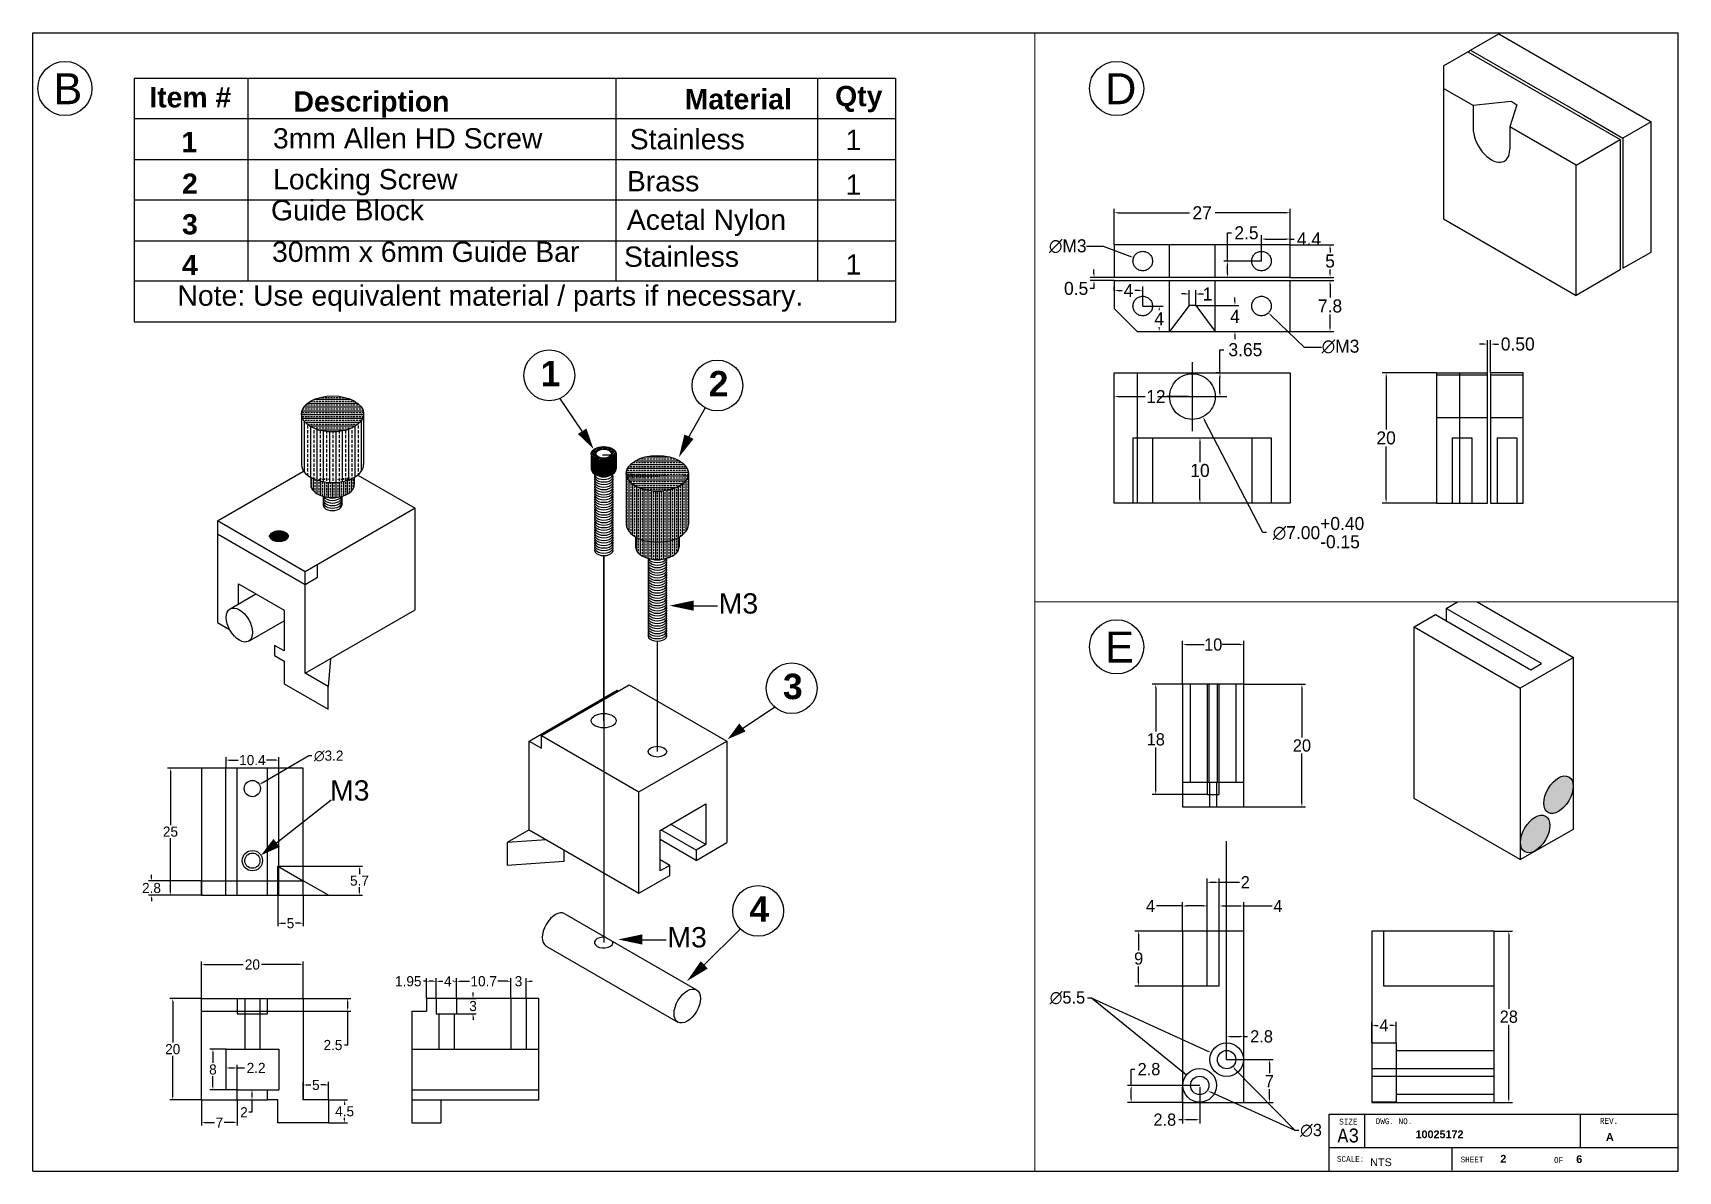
# Paper-space layout 'Page 2' of a CAD drawing. Header units: millimetres, sheet in inches. Extents: x 0.1 to 16, y 0.1 to 11.1.
# The model-space entities are those that its viewports show. They can reach past a viewport. Long polylines and large blocks are cut down to what shows.
import ezdxf

# ---------------------------------------------------------------- set-up
doc = ezdxf.new("R2010")
doc.units = ezdxf.units.MM
doc.header["$LTSCALE"] = 0.5
doc.header["$MEASUREMENT"] = 0
doc.linetypes.add('DASHED', pattern=[0.75, 0.5, -0.25])
doc.linetypes.add('HIDDEN', pattern=[0.375, 0.25, -0.125])
for name, color, linetype in [('DIMS', 1, 'Continuous'), ('HIDDEN', 7, 'HIDDEN'), ('MODEL', 7, 'Continuous')]:
    doc.layers.add(name, color=color, linetype=linetype)
doc.styles.add('MONOTXT', font='MONOTXT', dxfattribs={"height": 0.2})
doc.styles.add('style1', font='ARIAL.TTF')
doc.dimstyles.get("Standard").update_dxf_attribs({"dimtxt": 0.18, "dimasz": 0.18, "dimexe": 0.18, "dimexo": 0.0625, "dimgap": 0.09, "dimtad": 0, "dimtih": 1, "dimtoh": 1, "dimdec": 4, "dimzin": 0, "dimdsep": 46, "dimtxsty": 'Standard', "dimcen": 0.09, "dimadec": 3, "dimazin": 0, "dimtfac": 1, "dimtdec": 4, "dimtofl": 0, "dimtmove": 0, "dimatfit": 3, "dimfxl": 1, "dimtolj": 1, "dimtzin": 0, "dimarcsym": 0})
pattern_1 = [(90, (-497.779, 9.4587), (-0.75, 5e-17), []), (90, (-498.154, 9.4587), (-0.75, 5e-17), [0.375, -0.1875])]

psp = doc.layouts.new('Page 2')

# ---------------------------------------------------------------- texts
at = {"linetype": 'Continuous', "style": 'MONOTXT'}
for s, height, width, p in [('SIZE', 0.0567, 0.899997, (12.714, 0.507)), ('DWG. NO.', 0.0567, 0.899997, (13.067, 0.511)), ('REV.', 0.0567, 0.899997, (15.235, 0.514)), ('A3', 0.1348, 0.9, (12.697, 0.334)), ('SCALE:', 0.0567, 0.899997, (12.692, 0.146)), ('SHEET', 0.0567, 0.899997, (13.888, 0.141)), ('OF', 0.0567, 0.899997, (14.791, 0.136))]:
    psp.add_text(s, height=height, dxfattribs=dict(at, width=width)).set_placement(p)
at = {"char_height": 0.07464, "attachment_point": 1}
for s, insert, width in [('\\pt0.82101;{\\fArial|b1|i0|c0|p34;10025172}', (13.452, 0.45, 0), 2), ('{\\fArial|b1|i0|c0|p34;A}', (15.293, 0.424, 0), 0.75332), ('{\\fArial|b0|i0|c0|p34;NTS}', (13.014, 0.18, 0), 0.6639), ('{\\fArial|b0|i0|c0|p34;   \\fArial|b1|i0|c0|p34; 2}', (14.156, 0.214, 0), 0.57734), ('{\\fArial|b0|i0|c0|p34; \\fArial|b1|i0|c0|p34;  6}', (14.919, 0.21, 0), 1.06613)]:
    psp.add_mtext(s, dxfattribs=dict(at, insert=insert, width=width))
at = {"layer": 'MODEL', "char_height": 0.3, "width": 0.6969, "attachment_point": 1}
for s, insert in [('{\\fArial|b0|i0|c0|p34;B}', (0.281, 10.671)), ('{\\fArial|b0|i0|c0|p34;D}', (10.45, 10.671)), ('{\\fArial|b0|i0|c0|p34;E}', (10.45, 5.273))]:
    psp.add_mtext(s, dxfattribs=dict(at, insert=insert))

msp = doc.modelspace()

# ---------------------------------------------------------------- texts
at = {"layer": 'DIMS', "char_height": 2, "attachment_point": 5}
for s, insert in [('\\A1;∅3', (-16055.021, 8793.168)), ('\\A1;∅M3', (-15421.149, 8562.79)), ('\\A1;∅M3', (-15379.272, 8547.385))]:
    msp.add_mtext(s, dxfattribs=dict(at, insert=insert))
at = {"layer": 'DIMS', "char_height": 4, "width": 55.34051, "attachment_point": 1}
for insert in [(-13413.858, 7823.84), (-13490.447, 7786.999), (-13423.98, 7758.078)]:
    msp.add_mtext('{\\fArial|b0|i0|c0|p34;M3}', dxfattribs=dict(at, insert=insert))
at = {"layer": 'MODEL', "char_height": 4, "attachment_point": 1, "style": 'style1'}
for s, insert, width in [('{\\fArial|b1|i0|c0|p34;Qty}', (-13390.929, 7923.801), 14.71166), ('{\\fArial|b1|i0|c0|p34;Item #}', (-13526.061, 7923.562), 19.78647), ('{\\fArial|b1|i0|c0|p34;Description}', (-13497.651, 7922.741), 19.78647), ('{\\fArial|b1|i0|c0|p34;Material}', (-13420.574, 7923.191), 19.78647), ('{\\fArial|b1|i0|c0|p34;1}', (-13519.735, 7914.741), 7.6733), ('3mm Allen HD Screw', (-13501.699, 7915.467), 66.1092), ('Stainless', (-13431.397, 7915.305), 32.05837), ('1', (-13388.887, 7915.157), 6.88664), ('{\\fArial|b1|i0|c0|p34;2}', (-13519.615, 7906.537), 7.6733), ('Locking Screw', (-13501.674, 7907.415), 72.03686), ('Brass', (-13431.968, 7907.026), 32.05837), ('1', (-13388.887, 7906.348), 6.88664), ('Guide Block{\\H1.4337x; }', (-13502.086, 7901.3), 67.90742), ('{\\fArial|b1|i0|c0|p34;3}', (-13519.615, 7898.537), 7.6733), ('Acetal Nylon', (-13431.968, 7899.429), 32.05837), ('30mm x 6mm Guide Bar{\\H1.4337x; }', (-13501.878, 7893.12), 80.15393), ('Stainless', (-13432.54, 7892.153), 32.05837), ('{\\fArial|b1|i0|c0|p34;4}', (-13519.615, 7890.515), 7.6733), ('1', (-13388.887, 7890.619), 6.88664), ('Note: Use equivalent material / parts if necessary. ', (-13520.523, 7884.494), 135.10444)]:
    msp.add_mtext(s, dxfattribs=dict(at, insert=insert, width=width))
at = {"layer": 'MODEL', "char_height": 5, "width": 6.22228, "attachment_point": 1}
for s, insert in [('{\\fArial|b1|i0|c0|p34;1}', (-13448.964, 7869.628)), ('{\\fArial|b1|i0|c0|p34;2}', (-13415.845, 7867.632)), ('{\\fArial|b1|i0|c0|p34;3}', (-13401.213, 7807.993)), ('{\\fArial|b1|i0|c0|p34;4}', (-13407.812, 7764.119))]:
    msp.add_mtext(s, dxfattribs=dict(at, insert=insert))

# ---------------------------------------------------------------- blocks, each defined once
blk = doc.blocks.new('*D159')
at = {"layer": 'Defpoints', "color": 0}
for p in [(-15387.01, 8567.93), (-15414.01, 8563.01), (-15387.01, 8563.01)]:
    blk.add_point(p, dxfattribs=at)
at = {"layer": 'DIMS', "color": 0, "lineweight": -2}
for p, q in [((-15414.01, 8563.01), (-15414.01, 8568.53)), ((-15413.41, 8567.93), (-15402.48, 8567.93)), ((-15387.61, 8567.93), (-15398.54, 8567.93)), ((-15387.01, 8563.01), (-15387.01, 8568.53))]:
    blk.add_line(p, q, dxfattribs=at)
at = {"layer": 'DIMS', "color": 0}
for points in [[(-15413.41, 8568.03), (-15413.41, 8567.83), (-15414.01, 8567.93)], [(-15387.61, 8568.03), (-15387.61, 8567.83), (-15387.01, 8567.93)]]:
    blk.add_solid(points, dxfattribs=at)
at = {"layer": 'DIMS', "color": 0, "insert": (-15400.51, 8567.93), "char_height": 2, "attachment_point": 5}
blk.add_mtext('\\A1;27', dxfattribs=at)
blk = doc.blocks.new('*D160')
at = {"layer": 'Defpoints', "color": 0}
for p in [(-15387.01, 8563.01), (-15387.01, 8558.01), (-15380.88, 8558.01)]:
    blk.add_point(p, dxfattribs=at)
at = {"layer": 'DIMS', "color": 0, "lineweight": -2}
for p, q in [((-15387.01, 8563.01), (-15380.28, 8563.01)), ((-15380.88, 8562.41), (-15380.88, 8561.81)), ((-15387.01, 8558.01), (-15380.28, 8558.01)), ((-15380.88, 8558.61), (-15380.88, 8559.21))]:
    blk.add_line(p, q, dxfattribs=at)
at = {"layer": 'DIMS', "color": 0}
for points in [[(-15380.98, 8562.41), (-15380.78, 8562.41), (-15380.88, 8563.01)], [(-15380.98, 8558.61), (-15380.78, 8558.61), (-15380.88, 8558.01)]]:
    blk.add_solid(points, dxfattribs=at)
at = {"layer": 'DIMS', "color": 0, "insert": (-15380.88, 8560.51), "char_height": 2, "attachment_point": 5}
blk.add_mtext('\\A1;5', dxfattribs=at)
blk = doc.blocks.new('*D161')
at = {"layer": 'Defpoints', "color": 0}
for p in [(-15387.01, 8557.51), (-15387.01, 8549.71), (-15380.88, 8549.71)]:
    blk.add_point(p, dxfattribs=at)
at = {"layer": 'DIMS', "color": 0, "lineweight": -2}
for p, q in [((-15387.01, 8557.51), (-15380.28, 8557.51)), ((-15380.88, 8556.91), (-15380.88, 8554.91)), ((-15380.88, 8550.31), (-15380.88, 8552.31)), ((-15387.01, 8549.71), (-15380.28, 8549.71))]:
    blk.add_line(p, q, dxfattribs=at)
at = {"layer": 'DIMS', "color": 0}
for points in [[(-15380.98, 8556.91), (-15380.78, 8556.91), (-15380.88, 8557.51)], [(-15380.98, 8550.31), (-15380.78, 8550.31), (-15380.88, 8549.71)]]:
    blk.add_solid(points, dxfattribs=at)
at = {"layer": 'DIMS', "color": 0, "insert": (-15380.88, 8553.61), "char_height": 2, "attachment_point": 5}
blk.add_mtext('\\A1;7.8', dxfattribs=at)
blk = doc.blocks.new('*D162')
at = {"layer": 'Defpoints', "color": 0}
for p in [(-15414.01, 8558.01), (-15417.12, 8557.51), (-15414.01, 8557.51)]:
    blk.add_point(p, dxfattribs=at)
at = {"layer": 'DIMS', "color": 0, "lineweight": -2}
for p, q in [((-15414.01, 8558.01), (-15417.72, 8558.01)), ((-15417.12, 8558.61), (-15417.12, 8559.21)), ((-15414.01, 8557.51), (-15417.72, 8557.51)), ((-15417.12, 8556.31), (-15417.72, 8556.31)), ((-15417.12, 8556.91), (-15417.12, 8556.31))]:
    blk.add_line(p, q, dxfattribs=at)
at = {"layer": 'DIMS', "color": 0}
for points in [[(-15417.22, 8558.61), (-15417.02, 8558.61), (-15417.12, 8558.01)], [(-15417.22, 8556.91), (-15417.02, 8556.91), (-15417.12, 8557.51)]]:
    blk.add_solid(points, dxfattribs=at)
at = {"layer": 'DIMS', "color": 0, "insert": (-15419.86, 8556.31), "char_height": 2, "attachment_point": 5}
blk.add_mtext('\\A1;0.5', dxfattribs=at)
blk = doc.blocks.new('*D163')
at = {"layer": 'Defpoints', "color": 0}
for p in [(-15408.14, 8533.36), (-15400.85, 8523.36), (-15400.85, 8523.36)]:
    blk.add_point(p, dxfattribs=at)
at = {"layer": 'DIMS', "color": 0, "lineweight": -2}
for p, q in [((-15408.14, 8533.36), (-15400.25, 8533.36)), ((-15400.85, 8532.76), (-15400.85, 8529.66)), ((-15400.85, 8523.96), (-15400.85, 8527.06)), ((-15400.85, 8523.36), (-15401.45, 8523.36))]:
    blk.add_line(p, q, dxfattribs=at)
at = {"layer": 'DIMS', "color": 0}
for points in [[(-15400.95, 8532.76), (-15400.75, 8532.76), (-15400.85, 8533.36)], [(-15400.95, 8523.96), (-15400.75, 8523.96), (-15400.85, 8523.36)]]:
    blk.add_solid(points, dxfattribs=at)
at = {"layer": 'DIMS', "color": 0, "insert": (-15400.85, 8528.36), "char_height": 2, "attachment_point": 5}
blk.add_mtext('\\A1;10', dxfattribs=at)
blk = doc.blocks.new('*D164')
at = {"layer": 'Defpoints', "color": 0}
for p in [(-15409.64, 8553.61), (-15409.64, 8549.71), (-15407.11, 8549.71)]:
    blk.add_point(p, dxfattribs=at)
at = {"layer": 'DIMS', "color": 0, "lineweight": -2}
for p, q in [((-15409.64, 8553.61), (-15406.51, 8553.61)), ((-15407.11, 8553.01), (-15407.11, 8552.96)), ((-15407.11, 8550.31), (-15407.11, 8550.36)), ((-15409.64, 8549.71), (-15406.51, 8549.71))]:
    blk.add_line(p, q, dxfattribs=at)
at = {"layer": 'DIMS', "color": 0}
for points in [[(-15407.21, 8553.01), (-15407.01, 8553.01), (-15407.11, 8553.61)], [(-15407.21, 8550.31), (-15407.01, 8550.31), (-15407.11, 8549.71)]]:
    blk.add_solid(points, dxfattribs=at)
at = {"layer": 'DIMS', "color": 0, "insert": (-15407.11, 8551.66), "char_height": 2, "attachment_point": 5}
blk.add_mtext('\\A1;4', dxfattribs=at)
blk = doc.blocks.new('*D165')
at = {"layer": 'Defpoints', "color": 0}
for p in [(-15414.01, 8556.01), (-15414.01, 8556.01), (-15409.64, 8553.61)]:
    blk.add_point(p, dxfattribs=at)
at = {"layer": 'DIMS', "color": 0, "lineweight": -2}
for p, q in [((-15414.01, 8556.01), (-15414.01, 8556.61)), ((-15413.41, 8556.01), (-15412.79, 8556.01)), ((-15410.24, 8556.01), (-15410.86, 8556.01)), ((-15409.64, 8553.61), (-15409.64, 8556.61))]:
    blk.add_line(p, q, dxfattribs=at)
at = {"layer": 'DIMS', "color": 0}
for points in [[(-15413.41, 8556.11), (-15413.41, 8555.91), (-15414.01, 8556.01)], [(-15410.24, 8556.11), (-15410.24, 8555.91), (-15409.64, 8556.01)]]:
    blk.add_solid(points, dxfattribs=at)
at = {"layer": 'DIMS', "color": 0, "insert": (-15411.82, 8556.01), "char_height": 2, "attachment_point": 5}
blk.add_mtext('\\A1;4', dxfattribs=at)
blk = doc.blocks.new('*D166')
at = {"layer": 'Defpoints', "color": 0}
for p in [(-15387.01, 8563.9), (-15391.41, 8560.51), (-15387.01, 8560.51)]:
    blk.add_point(p, dxfattribs=at)
at = {"layer": 'DIMS', "color": 0, "lineweight": -2}
for p, q in [((-15391.41, 8560.51), (-15391.41, 8564.5)), ((-15390.81, 8563.9), (-15387.61, 8563.9)), ((-15387.01, 8560.51), (-15387.01, 8564.5)), ((-15387.01, 8563.9), (-15386.41, 8563.9))]:
    blk.add_line(p, q, dxfattribs=at)
at = {"layer": 'DIMS', "color": 0}
for points in [[(-15390.81, 8564), (-15390.81, 8563.8), (-15391.41, 8563.9)], [(-15387.61, 8564), (-15387.61, 8563.8), (-15387.01, 8563.9)]]:
    blk.add_solid(points, dxfattribs=at)
at = {"layer": 'DIMS', "color": 0, "insert": (-15384.11, 8563.9), "char_height": 2, "attachment_point": 5}
blk.add_mtext('\\A1;4.4', dxfattribs=at)
blk = doc.blocks.new('*D167')
at = {"layer": 'Defpoints', "color": 0}
for p in [(-15391.41, 8560.51), (-15396.61, 8558.01), (-15391.41, 8558.01)]:
    blk.add_point(p, dxfattribs=at)
at = {"layer": 'DIMS', "color": 0, "lineweight": -2}
for p, q in [((-15396.61, 8560.51), (-15396.61, 8564.84)), ((-15396.61, 8564.84), (-15396.01, 8564.84)), ((-15391.41, 8560.51), (-15397.21, 8560.51)), ((-15391.41, 8558.01), (-15397.21, 8558.01)), ((-15396.61, 8558.61), (-15396.61, 8559.91))]:
    blk.add_line(p, q, dxfattribs=at)
at = {"layer": 'DIMS', "color": 0}
for points in [[(-15396.71, 8559.91), (-15396.51, 8559.91), (-15396.61, 8560.51)], [(-15396.71, 8558.61), (-15396.51, 8558.61), (-15396.61, 8558.01)]]:
    blk.add_solid(points, dxfattribs=at)
at = {"layer": 'DIMS', "color": 0, "insert": (-15393.71, 8564.84), "char_height": 2, "attachment_point": 5}
blk.add_mtext('\\A1;2.5', dxfattribs=at)
blk = doc.blocks.new('*D168')
at = {"layer": 'Defpoints', "color": 0}
for p in [(-15364.52, 8543.36), (-15372.27, 8523.36), (-15364.52, 8523.36)]:
    blk.add_point(p, dxfattribs=at)
at = {"layer": 'DIMS', "color": 0, "lineweight": -2}
for p, q in [((-15364.52, 8543.36), (-15372.87, 8543.36)), ((-15372.27, 8542.76), (-15372.27, 8534.66)), ((-15372.27, 8523.96), (-15372.27, 8532.06)), ((-15364.52, 8523.36), (-15372.87, 8523.36))]:
    blk.add_line(p, q, dxfattribs=at)
at = {"layer": 'DIMS', "color": 0}
for points in [[(-15372.37, 8542.76), (-15372.17, 8542.76), (-15372.27, 8543.36)], [(-15372.37, 8523.96), (-15372.17, 8523.96), (-15372.27, 8523.36)]]:
    blk.add_solid(points, dxfattribs=at)
at = {"layer": 'DIMS', "color": 0, "insert": (-15372.27, 8533.36), "char_height": 2, "attachment_point": 5}
blk.add_mtext('\\A1;20', dxfattribs=at)
blk = doc.blocks.new('*D169')
at = {"layer": 'Defpoints', "color": 0}
for p in [(-15414.01, 8539.71), (-15414.01, 8539.11), (-15402.01, 8539.11)]:
    blk.add_point(p, dxfattribs=at)
at = {"layer": 'DIMS', "color": 0, "lineweight": -2}
for p, q in [((-15414.01, 8539.11), (-15414.01, 8540.31)), ((-15402.01, 8539.11), (-15402.01, 8540.31)), ((-15413.41, 8539.71), (-15409.25, 8539.71)), ((-15402.61, 8539.71), (-15405.98, 8539.71))]:
    blk.add_line(p, q, dxfattribs=at)
at = {"layer": 'DIMS', "color": 0}
for points in [[(-15413.41, 8539.81), (-15413.41, 8539.61), (-15414.01, 8539.71)], [(-15402.61, 8539.81), (-15402.61, 8539.61), (-15402.01, 8539.71)]]:
    blk.add_solid(points, dxfattribs=at)
at = {"layer": 'DIMS', "color": 0, "insert": (-15407.62, 8539.71), "char_height": 2, "attachment_point": 5}
blk.add_mtext('\\A1;12', dxfattribs=at)
blk = doc.blocks.new('*D185')
at = {"layer": 'Defpoints', "color": 0}
for p in [(-13495.75, 7750.7), (-13515.75, 7744.02), (-13495.75, 7744.02)]:
    blk.add_point(p, dxfattribs=at)
at = {"layer": 'DIMS', "color": 0, "lineweight": -2}
for p, q in [((-13515.75, 7744.02), (-13515.75, 7751.3)), ((-13515.15, 7750.7), (-13507.55, 7750.7)), ((-13496.35, 7750.7), (-13503.95, 7750.7)), ((-13495.75, 7744.02), (-13495.75, 7751.3))]:
    blk.add_line(p, q, dxfattribs=at)
at = {"layer": 'DIMS', "color": 0}
for points in [[(-13515.15, 7750.8), (-13515.15, 7750.6), (-13515.75, 7750.7)], [(-13496.35, 7750.8), (-13496.35, 7750.6), (-13495.75, 7750.7)]]:
    blk.add_solid(points, dxfattribs=at)
at = {"layer": 'DIMS', "color": 0, "insert": (-13505.75, 7750.7), "char_height": 2, "attachment_point": 5}
blk.add_mtext('\\A1;20', dxfattribs=at)
blk = doc.blocks.new('*D186')
at = {"layer": 'Defpoints', "color": 0}
for p in [(-13515.75, 7789.37), (-13521.9, 7764.37), (-13515.75, 7764.37)]:
    blk.add_point(p, dxfattribs=at)
at = {"layer": 'DIMS', "color": 0, "lineweight": -2}
for p, q in [((-13515.75, 7789.37), (-13522.5, 7789.37)), ((-13521.9, 7788.77), (-13521.9, 7778.17)), ((-13521.9, 7764.97), (-13521.9, 7775.57)), ((-13515.75, 7764.37), (-13522.5, 7764.37))]:
    blk.add_line(p, q, dxfattribs=at)
at = {"layer": 'DIMS', "color": 0}
for points in [[(-13522, 7788.77), (-13521.8, 7788.77), (-13521.9, 7789.37)], [(-13522, 7764.97), (-13521.8, 7764.97), (-13521.9, 7764.37)]]:
    blk.add_solid(points, dxfattribs=at)
at = {"layer": 'DIMS', "color": 0, "insert": (-13521.9, 7776.87), "char_height": 2, "attachment_point": 5}
blk.add_mtext('\\A1;25', dxfattribs=at)
blk = doc.blocks.new('*D187')
at = {"layer": 'Defpoints', "color": 0}
for p in [(-13515.75, 7724.02), (-13508.75, 7724.02), (-13508.75, 7719.56)]:
    blk.add_point(p, dxfattribs=at)
at = {"layer": 'DIMS', "color": 0, "lineweight": -2}
for p, q in [((-13515.75, 7724.02), (-13515.75, 7718.96)), ((-13508.75, 7724.02), (-13508.75, 7718.96)), ((-13515.15, 7719.56), (-13513.22, 7719.56)), ((-13509.35, 7719.56), (-13511.29, 7719.56))]:
    blk.add_line(p, q, dxfattribs=at)
at = {"layer": 'DIMS', "color": 0}
for points in [[(-13515.15, 7719.66), (-13515.15, 7719.46), (-13515.75, 7719.56)], [(-13509.35, 7719.66), (-13509.35, 7719.46), (-13508.75, 7719.56)]]:
    blk.add_solid(points, dxfattribs=at)
at = {"layer": 'DIMS', "color": 0, "insert": (-13512.25, 7719.56), "char_height": 2, "attachment_point": 5}
blk.add_mtext('\\A1;7', dxfattribs=at)
blk = doc.blocks.new('*D188')
at = {"layer": 'Defpoints', "color": 0}
for p in [(-13515.75, 7744.02), (-13521.45, 7724.02), (-13515.75, 7724.02)]:
    blk.add_point(p, dxfattribs=at)
at = {"layer": 'DIMS', "color": 0, "lineweight": -2}
for p, q in [((-13515.75, 7744.02), (-13522.05, 7744.02)), ((-13521.45, 7743.42), (-13521.45, 7735.32)), ((-13521.45, 7724.62), (-13521.45, 7732.72)), ((-13515.75, 7724.02), (-13522.05, 7724.02))]:
    blk.add_line(p, q, dxfattribs=at)
at = {"layer": 'DIMS', "color": 0}
for points in [[(-13521.55, 7743.42), (-13521.35, 7743.42), (-13521.45, 7744.02)], [(-13521.55, 7724.62), (-13521.35, 7724.62), (-13521.45, 7724.02)]]:
    blk.add_solid(points, dxfattribs=at)
at = {"layer": 'DIMS', "color": 0, "insert": (-13521.45, 7734.02), "char_height": 2, "attachment_point": 5}
blk.add_mtext('\\A1;20', dxfattribs=at)
blk = doc.blocks.new('*D189')
at = {"layer": 'Defpoints', "color": 0}
for p in [(-13508.75, 7726.02), (-13508.75, 7724.02), (-13505.84, 7724.02)]:
    blk.add_point(p, dxfattribs=at)
at = {"layer": 'DIMS', "color": 0, "lineweight": -2}
for p, q in [((-13508.75, 7726.02), (-13505.24, 7726.02)), ((-13505.84, 7725.42), (-13505.84, 7724.62)), ((-13508.75, 7724.02), (-13505.24, 7724.02)), ((-13505.84, 7721.6), (-13506.44, 7721.6)), ((-13505.84, 7724.02), (-13505.84, 7721.6))]:
    blk.add_line(p, q, dxfattribs=at)
at = {"layer": 'DIMS', "color": 0}
for points in [[(-13505.94, 7725.42), (-13505.74, 7725.42), (-13505.84, 7726.02)], [(-13505.94, 7724.62), (-13505.74, 7724.62), (-13505.84, 7724.02)]]:
    blk.add_solid(points, dxfattribs=at)
at = {"layer": 'DIMS', "color": 0, "insert": (-13507.41, 7721.6), "char_height": 2, "attachment_point": 5}
blk.add_mtext('\\A1;2', dxfattribs=at)
blk = doc.blocks.new('*D190')
at = {"layer": 'Defpoints', "color": 0}
for p in [(-13508.75, 7730.33), (-13510.95, 7726.02), (-13508.75, 7726.02)]:
    blk.add_point(p, dxfattribs=at)
at = {"layer": 'DIMS', "color": 0, "lineweight": -2}
for p, q in [((-13510.95, 7726.02), (-13510.95, 7730.93)), ((-13510.35, 7730.33), (-13509.35, 7730.33)), ((-13508.75, 7726.02), (-13508.75, 7730.93)), ((-13508.75, 7730.33), (-13507.32, 7730.33))]:
    blk.add_line(p, q, dxfattribs=at)
at = {"layer": 'DIMS', "color": 0}
for points in [[(-13510.35, 7730.43), (-13510.35, 7730.23), (-13510.95, 7730.33)], [(-13509.35, 7730.43), (-13509.35, 7730.23), (-13508.75, 7730.33)]]:
    blk.add_solid(points, dxfattribs=at)
at = {"layer": 'DIMS', "color": 0, "insert": (-13505.02, 7730.33), "char_height": 2, "attachment_point": 5}
blk.add_mtext('\\A1;2.2', dxfattribs=at)
blk = doc.blocks.new('*D191')
at = {"layer": 'Defpoints', "color": 0}
for p in [(-13510.95, 7734.02), (-13513.53, 7726.02), (-13510.95, 7726.02)]:
    blk.add_point(p, dxfattribs=at)
at = {"layer": 'DIMS', "color": 0, "lineweight": -2}
for p, q in [((-13510.95, 7734.02), (-13514.13, 7734.02)), ((-13513.53, 7733.42), (-13513.53, 7731.32)), ((-13513.53, 7726.62), (-13513.53, 7728.72)), ((-13510.95, 7726.02), (-13514.13, 7726.02))]:
    blk.add_line(p, q, dxfattribs=at)
at = {"layer": 'DIMS', "color": 0}
for points in [[(-13513.63, 7733.42), (-13513.43, 7733.42), (-13513.53, 7734.02)], [(-13513.63, 7726.62), (-13513.43, 7726.62), (-13513.53, 7726.02)]]:
    blk.add_solid(points, dxfattribs=at)
at = {"layer": 'DIMS', "color": 0, "insert": (-13513.53, 7730.02), "char_height": 2, "attachment_point": 5}
blk.add_mtext('\\A1;8', dxfattribs=at)
blk = doc.blocks.new('*D192')
at = {"layer": 'Defpoints', "color": 0}
for p in [(-13500.75, 7770.07), (-13490.75, 7764.37), (-13484.65, 7764.37)]:
    blk.add_point(p, dxfattribs=at)
at = {"layer": 'DIMS', "color": 0, "lineweight": -2}
for p, q in [((-13500.75, 7770.07), (-13484.05, 7770.07)), ((-13484.65, 7769.47), (-13484.65, 7768.52)), ((-13484.65, 7764.97), (-13484.65, 7765.92)), ((-13490.75, 7764.37), (-13484.05, 7764.37))]:
    blk.add_line(p, q, dxfattribs=at)
at = {"layer": 'DIMS', "color": 0}
for points in [[(-13484.75, 7769.47), (-13484.55, 7769.47), (-13484.65, 7770.07)], [(-13484.75, 7764.97), (-13484.55, 7764.97), (-13484.65, 7764.37)]]:
    blk.add_solid(points, dxfattribs=at)
at = {"layer": 'DIMS', "color": 0, "insert": (-13484.65, 7767.22), "char_height": 2, "attachment_point": 5}
blk.add_mtext('\\A1;5.7', dxfattribs=at)
blk = doc.blocks.new('*D194')
at = {"layer": 'Defpoints', "color": 0}
for p in [(-13490.75, 7724.02), (-13490.75, 7719.52), (-13487.58, 7719.52)]:
    blk.add_point(p, dxfattribs=at)
at = {"layer": 'DIMS', "color": 0, "lineweight": -2}
for p, q in [((-13490.75, 7724.02), (-13486.98, 7724.02)), ((-13487.58, 7723.42), (-13487.58, 7723.07)), ((-13490.75, 7719.52), (-13486.98, 7719.52)), ((-13487.58, 7720.12), (-13487.58, 7720.47))]:
    blk.add_line(p, q, dxfattribs=at)
at = {"layer": 'DIMS', "color": 0}
for points in [[(-13487.68, 7723.42), (-13487.48, 7723.42), (-13487.58, 7724.02)], [(-13487.68, 7720.12), (-13487.48, 7720.12), (-13487.58, 7719.52)]]:
    blk.add_solid(points, dxfattribs=at)
at = {"layer": 'DIMS', "color": 0, "insert": (-13487.58, 7721.77), "char_height": 2, "attachment_point": 5}
blk.add_mtext('\\A1;4.5', dxfattribs=at)
blk = doc.blocks.new('*D195')
at = {"layer": 'Defpoints', "color": 0}
for p in [(-13490.75, 7726.97), (-13495.75, 7724.02), (-13490.75, 7724.02)]:
    blk.add_point(p, dxfattribs=at)
at = {"layer": 'DIMS', "color": 0, "lineweight": -2}
for p, q in [((-13495.75, 7724.02), (-13495.75, 7727.57)), ((-13495.15, 7726.97), (-13494.22, 7726.97)), ((-13491.35, 7726.97), (-13492.29, 7726.97)), ((-13490.75, 7724.02), (-13490.75, 7727.57))]:
    blk.add_line(p, q, dxfattribs=at)
at = {"layer": 'DIMS', "color": 0}
for points in [[(-13495.15, 7727.07), (-13495.15, 7726.87), (-13495.75, 7726.97)], [(-13491.35, 7727.07), (-13491.35, 7726.87), (-13490.75, 7726.97)]]:
    blk.add_solid(points, dxfattribs=at)
at = {"layer": 'DIMS', "color": 0, "insert": (-13493.25, 7726.97), "char_height": 2, "attachment_point": 5}
blk.add_mtext('\\A1;5', dxfattribs=at)
blk = doc.blocks.new('*D196')
at = {"layer": 'Defpoints', "color": 0}
for p in [(-13500.75, 7764.37), (-13495.75, 7764.37), (-13495.75, 7758.83)]:
    blk.add_point(p, dxfattribs=at)
at = {"layer": 'DIMS', "color": 0, "lineweight": -2}
for p, q in [((-13500.75, 7764.37), (-13500.75, 7758.23)), ((-13495.75, 7764.37), (-13495.75, 7758.23)), ((-13500.15, 7758.83), (-13499.22, 7758.83)), ((-13496.35, 7758.83), (-13497.29, 7758.83))]:
    blk.add_line(p, q, dxfattribs=at)
at = {"layer": 'DIMS', "color": 0}
for points in [[(-13500.15, 7758.93), (-13500.15, 7758.73), (-13500.75, 7758.83)], [(-13496.35, 7758.93), (-13496.35, 7758.73), (-13495.75, 7758.83)]]:
    blk.add_solid(points, dxfattribs=at)
at = {"layer": 'DIMS', "color": 0, "insert": (-13498.25, 7758.83), "char_height": 2, "attachment_point": 5}
blk.add_mtext('\\A1;5', dxfattribs=at)
blk = doc.blocks.new('*D197')
at = {"layer": 'Defpoints', "color": 0}
for p in [(-13515.75, 7767.17), (-13525.63, 7764.37), (-13515.75, 7764.37)]:
    blk.add_point(p, dxfattribs=at)
at = {"layer": 'DIMS', "color": 0, "lineweight": -2}
for p, q in [((-13515.75, 7767.17), (-13526.23, 7767.17)), ((-13525.63, 7767.77), (-13525.63, 7768.37)), ((-13515.75, 7764.37), (-13526.23, 7764.37)), ((-13525.63, 7763.77), (-13525.63, 7763.17))]:
    blk.add_line(p, q, dxfattribs=at)
at = {"layer": 'DIMS', "color": 0}
for points in [[(-13525.73, 7767.77), (-13525.53, 7767.77), (-13525.63, 7767.17)], [(-13525.73, 7763.77), (-13525.53, 7763.77), (-13525.63, 7764.37)]]:
    blk.add_solid(points, dxfattribs=at)
at = {"layer": 'DIMS', "color": 0, "insert": (-13525.63, 7765.77), "char_height": 2, "attachment_point": 5}
blk.add_mtext('\\A1;2.8', dxfattribs=at)
blk = doc.blocks.new('*D198')
at = {"layer": 'Defpoints', "color": 0}
for p in [(-13495.75, 7744.02), (-13495.75, 7741.52), (-13486.98, 7741.52)]:
    blk.add_point(p, dxfattribs=at)
at = {"layer": 'DIMS', "color": 0, "lineweight": -2}
for p, q in [((-13495.75, 7744.02), (-13486.38, 7744.02)), ((-13486.98, 7743.42), (-13486.98, 7742.12)), ((-13495.75, 7741.52), (-13486.38, 7741.52)), ((-13486.98, 7741.52), (-13486.98, 7734.83)), ((-13486.98, 7734.83), (-13487.58, 7734.83))]:
    blk.add_line(p, q, dxfattribs=at)
at = {"layer": 'DIMS', "color": 0}
for points in [[(-13487.08, 7743.42), (-13486.88, 7743.42), (-13486.98, 7744.02)], [(-13487.08, 7742.12), (-13486.88, 7742.12), (-13486.98, 7741.52)]]:
    blk.add_solid(points, dxfattribs=at)
at = {"layer": 'DIMS', "color": 0, "insert": (-13489.88, 7734.83), "char_height": 2, "attachment_point": 5}
blk.add_mtext('\\A1;2.5', dxfattribs=at)
blk = doc.blocks.new('*D199')
at = {"layer": 'Defpoints', "color": 0}
for p in [(-13500.55, 7790.97), (-13510.95, 7789.37), (-13500.55, 7789.37)]:
    blk.add_point(p, dxfattribs=at)
at = {"layer": 'DIMS', "color": 0, "lineweight": -2}
for p, q in [((-13510.95, 7789.37), (-13510.95, 7791.57)), ((-13510.35, 7790.97), (-13508.55, 7790.97)), ((-13501.15, 7790.97), (-13502.95, 7790.97)), ((-13500.55, 7789.37), (-13500.55, 7791.57))]:
    blk.add_line(p, q, dxfattribs=at)
at = {"layer": 'DIMS', "color": 0}
for points in [[(-13510.35, 7791.07), (-13510.35, 7790.87), (-13510.95, 7790.97)], [(-13501.15, 7791.07), (-13501.15, 7790.87), (-13500.55, 7790.97)]]:
    blk.add_solid(points, dxfattribs=at)
at = {"layer": 'DIMS', "color": 0, "insert": (-13505.75, 7790.97), "char_height": 2, "attachment_point": 5}
blk.add_mtext('\\A1;10.4', dxfattribs=at)
blk = doc.blocks.new('*D200')
at = {"layer": 'Defpoints', "color": 0}
for p in [(-13469.52, 7747.4), (-13471.47, 7744.02), (-13469.52, 7744.02)]:
    blk.add_point(p, dxfattribs=at)
at = {"layer": 'DIMS', "color": 0, "lineweight": -2}
for p, q in [((-13471.47, 7747.4), (-13472.07, 7747.4)), ((-13471.47, 7744.02), (-13471.47, 7748)), ((-13470.12, 7747.4), (-13470.87, 7747.4)), ((-13469.52, 7744.02), (-13469.52, 7748))]:
    blk.add_line(p, q, dxfattribs=at)
at = {"layer": 'DIMS', "color": 0}
for points in [[(-13470.87, 7747.5), (-13470.87, 7747.3), (-13471.47, 7747.4)], [(-13470.12, 7747.5), (-13470.12, 7747.3), (-13469.52, 7747.4)]]:
    blk.add_solid(points, dxfattribs=at)
at = {"layer": 'DIMS', "color": 0, "insert": (-13475.04, 7747.4), "char_height": 2, "attachment_point": 5}
blk.add_mtext('\\A1;1.95', dxfattribs=at)
blk = doc.blocks.new('*D201')
at = {"layer": 'Defpoints', "color": 0}
for p in [(-13465.52, 7747.4), (-13469.52, 7744.02), (-13465.52, 7744.02)]:
    blk.add_point(p, dxfattribs=at)
at = {"layer": 'DIMS', "color": 0, "lineweight": -2}
for p, q in [((-13469.52, 7744.02), (-13469.52, 7748)), ((-13468.92, 7747.4), (-13468.21, 7747.4)), ((-13466.12, 7747.4), (-13466.28, 7747.4)), ((-13465.52, 7744.02), (-13465.52, 7748))]:
    blk.add_line(p, q, dxfattribs=at)
at = {"layer": 'DIMS', "color": 0}
for points in [[(-13468.92, 7747.5), (-13468.92, 7747.3), (-13469.52, 7747.4)], [(-13466.12, 7747.5), (-13466.12, 7747.3), (-13465.52, 7747.4)]]:
    blk.add_solid(points, dxfattribs=at)
at = {"layer": 'DIMS', "color": 0, "insert": (-13467.25, 7747.4), "char_height": 2, "attachment_point": 5}
blk.add_mtext('\\A1;4', dxfattribs=at)
blk = doc.blocks.new('*D202')
at = {"layer": 'Defpoints', "color": 0}
for p in [(-13454.82, 7747.4), (-13465.52, 7744.02), (-13454.82, 7744.02)]:
    blk.add_point(p, dxfattribs=at)
at = {"layer": 'DIMS', "color": 0, "lineweight": -2}
for p, q in [((-13465.52, 7744.02), (-13465.52, 7748)), ((-13464.92, 7747.4), (-13462.97, 7747.4)), ((-13455.42, 7747.4), (-13457.37, 7747.4)), ((-13454.82, 7744.02), (-13454.82, 7748))]:
    blk.add_line(p, q, dxfattribs=at)
at = {"layer": 'DIMS', "color": 0}
for points in [[(-13464.92, 7747.5), (-13464.92, 7747.3), (-13465.52, 7747.4)], [(-13455.42, 7747.5), (-13455.42, 7747.3), (-13454.82, 7747.4)]]:
    blk.add_solid(points, dxfattribs=at)
at = {"layer": 'DIMS', "color": 0, "insert": (-13460.17, 7747.4), "char_height": 2, "attachment_point": 5}
blk.add_mtext('\\A1;10.7', dxfattribs=at)
blk = doc.blocks.new('*D203')
at = {"layer": 'Defpoints', "color": 0}
for p in [(-13451.82, 7747.4), (-13454.82, 7744.02), (-13451.82, 7744.02)]:
    blk.add_point(p, dxfattribs=at)
at = {"layer": 'DIMS', "color": 0, "lineweight": -2}
for p, q in [((-13455.42, 7747.4), (-13456.02, 7747.4)), ((-13454.82, 7744.02), (-13454.82, 7748)), ((-13451.82, 7744.02), (-13451.82, 7748)), ((-13451.22, 7747.4), (-13450.62, 7747.4))]:
    blk.add_line(p, q, dxfattribs=at)
at = {"layer": 'DIMS', "color": 0}
for points in [[(-13455.42, 7747.5), (-13455.42, 7747.3), (-13454.82, 7747.4)], [(-13451.22, 7747.5), (-13451.22, 7747.3), (-13451.82, 7747.4)]]:
    blk.add_solid(points, dxfattribs=at)
at = {"layer": 'DIMS', "color": 0, "insert": (-13453.32, 7747.4), "char_height": 2, "attachment_point": 5}
blk.add_mtext('\\A1;3', dxfattribs=at)
blk = doc.blocks.new('*D204')
at = {"layer": 'Defpoints', "color": 0}
for p in [(-13465.52, 7744.02), (-13465.52, 7741.02), (-13462.28, 7741.02)]:
    blk.add_point(p, dxfattribs=at)
at = {"layer": 'DIMS', "color": 0, "lineweight": -2}
for p, q in [((-13462.28, 7744.62), (-13462.28, 7745.22)), ((-13465.52, 7744.02), (-13461.68, 7744.02)), ((-13465.52, 7741.02), (-13461.68, 7741.02)), ((-13462.28, 7740.42), (-13462.28, 7739.82))]:
    blk.add_line(p, q, dxfattribs=at)
at = {"layer": 'DIMS', "color": 0}
for points in [[(-13462.38, 7744.62), (-13462.18, 7744.62), (-13462.28, 7744.02)], [(-13462.38, 7740.42), (-13462.18, 7740.42), (-13462.28, 7741.02)]]:
    blk.add_solid(points, dxfattribs=at)
at = {"layer": 'DIMS', "color": 0, "insert": (-13462.28, 7742.52), "char_height": 2, "attachment_point": 5}
blk.add_mtext('\\A1;3', dxfattribs=at)
blk = doc.blocks.new('*D213')
at = {"layer": 'Defpoints', "color": 0}
for p in [(-16073.2, 8800.22), (-16076, 8797.72), (-16076, 8794.91)]:
    blk.add_point(p, dxfattribs=at)
at = {"layer": 'DIMS', "color": 0, "lineweight": -2}
for p, q in [((-16073.2, 8800.22), (-16073.2, 8794.31)), ((-16076, 8797.72), (-16076, 8794.31)), ((-16076, 8794.91), (-16076.6, 8794.91)), ((-16073.8, 8794.91), (-16075.4, 8794.91))]:
    blk.add_line(p, q, dxfattribs=at)
at = {"layer": 'DIMS', "color": 0}
for points in [[(-16075.4, 8795.01), (-16075.4, 8794.81), (-16076, 8794.91)], [(-16073.8, 8795.01), (-16073.8, 8794.81), (-16073.2, 8794.91)]]:
    blk.add_solid(points, dxfattribs=at)
at = {"layer": 'DIMS', "color": 0, "insert": (-16078.9, 8794.91), "char_height": 2, "attachment_point": 5}
blk.add_mtext('\\A1;2.8', dxfattribs=at)
blk = doc.blocks.new('*D214')
at = {"layer": 'Defpoints', "color": 0}
for p in [(-16073.2, 8800.52), (-16084.39, 8797.72), (-16076, 8797.72)]:
    blk.add_point(p, dxfattribs=at)
at = {"layer": 'DIMS', "color": 0, "lineweight": -2}
for p, q in [((-16084.39, 8800.52), (-16084.39, 8803.16)), ((-16084.39, 8803.16), (-16083.79, 8803.16)), ((-16073.2, 8800.52), (-16084.99, 8800.52)), ((-16076, 8797.72), (-16084.99, 8797.72)), ((-16084.39, 8798.32), (-16084.39, 8799.92))]:
    blk.add_line(p, q, dxfattribs=at)
at = {"layer": 'DIMS', "color": 0}
for points in [[(-16084.49, 8799.92), (-16084.29, 8799.92), (-16084.39, 8800.52)], [(-16084.49, 8798.32), (-16084.29, 8798.32), (-16084.39, 8797.72)]]:
    blk.add_solid(points, dxfattribs=at)
at = {"layer": 'DIMS', "color": 0, "insert": (-16081.49, 8803.16), "char_height": 2, "attachment_point": 5}
blk.add_mtext('\\A1;2.8', dxfattribs=at)
blk = doc.blocks.new('*D215')
at = {"layer": 'Defpoints', "color": 0}
for p in [(-16066, 8808.51), (-16066, 8808.51), (-16068.8, 8804.72)]:
    blk.add_point(p, dxfattribs=at)
at = {"layer": 'DIMS', "color": 0, "lineweight": -2}
for p, q in [((-16068.8, 8804.72), (-16068.8, 8809.11)), ((-16068.2, 8808.51), (-16066.6, 8808.51)), ((-16066, 8808.51), (-16066, 8809.11)), ((-16066, 8808.51), (-16065.4, 8808.51))]:
    blk.add_line(p, q, dxfattribs=at)
at = {"layer": 'DIMS', "color": 0}
for points in [[(-16068.2, 8808.61), (-16068.2, 8808.41), (-16068.8, 8808.51)], [(-16066.6, 8808.61), (-16066.6, 8808.41), (-16066, 8808.51)]]:
    blk.add_solid(points, dxfattribs=at)
at = {"layer": 'DIMS', "color": 0, "insert": (-16063.1, 8808.51), "char_height": 2, "attachment_point": 5}
blk.add_mtext('\\A1;2.8', dxfattribs=at)
blk = doc.blocks.new('*D216')
at = {"layer": 'Defpoints', "color": 0}
for p in [(-16068.8, 8804.72), (-16068.8, 8797.72), (-16061.82, 8797.72)]:
    blk.add_point(p, dxfattribs=at)
at = {"layer": 'DIMS', "color": 0, "lineweight": -2}
for p, q in [((-16068.8, 8804.72), (-16061.22, 8804.72)), ((-16061.82, 8804.12), (-16061.82, 8802.52)), ((-16068.8, 8797.72), (-16061.22, 8797.72)), ((-16061.82, 8798.32), (-16061.82, 8799.92))]:
    blk.add_line(p, q, dxfattribs=at)
at = {"layer": 'DIMS', "color": 0}
for points in [[(-16061.92, 8804.12), (-16061.72, 8804.12), (-16061.82, 8804.72)], [(-16061.92, 8798.32), (-16061.72, 8798.32), (-16061.82, 8797.72)]]:
    blk.add_solid(points, dxfattribs=at)
at = {"layer": 'DIMS', "color": 0, "insert": (-16061.82, 8801.22), "char_height": 2, "attachment_point": 5}
blk.add_mtext('\\A1;7', dxfattribs=at)
blk = doc.blocks.new('*D217')
at = {"layer": 'Defpoints', "color": 0}
for p in [(-16072, 8829.81), (-16076, 8825.72), (-16072, 8825.72)]:
    blk.add_point(p, dxfattribs=at)
at = {"layer": 'DIMS', "color": 0, "lineweight": -2}
for p, q in [((-16076, 8825.72), (-16076, 8830.41)), ((-16072, 8825.72), (-16072, 8830.41)), ((-16076, 8829.81), (-16080.27, 8829.81)), ((-16072.6, 8829.81), (-16075.4, 8829.81))]:
    blk.add_line(p, q, dxfattribs=at)
at = {"layer": 'DIMS', "color": 0}
for points in [[(-16075.4, 8829.91), (-16075.4, 8829.71), (-16076, 8829.81)], [(-16072.6, 8829.91), (-16072.6, 8829.71), (-16072, 8829.81)]]:
    blk.add_solid(points, dxfattribs=at)
at = {"layer": 'DIMS', "color": 0, "insert": (-16081.24, 8829.81), "char_height": 2, "attachment_point": 5}
blk.add_mtext('\\A1;4', dxfattribs=at)
blk = doc.blocks.new('*D218')
at = {"layer": 'Defpoints', "color": 0}
for p in [(-16070, 8833.68), (-16072, 8825.72), (-16070, 8825.72)]:
    blk.add_point(p, dxfattribs=at)
at = {"layer": 'DIMS', "color": 0, "lineweight": -2}
for p, q in [((-16072, 8825.72), (-16072, 8834.28)), ((-16071.4, 8833.68), (-16070.6, 8833.68)), ((-16070, 8825.72), (-16070, 8834.28)), ((-16070, 8833.68), (-16066.73, 8833.68))]:
    blk.add_line(p, q, dxfattribs=at)
at = {"layer": 'DIMS', "color": 0}
for points in [[(-16071.4, 8833.78), (-16071.4, 8833.58), (-16072, 8833.68)], [(-16070.6, 8833.78), (-16070.6, 8833.58), (-16070, 8833.68)]]:
    blk.add_solid(points, dxfattribs=at)
at = {"layer": 'DIMS', "color": 0, "insert": (-16065.76, 8833.68), "char_height": 2, "attachment_point": 5}
blk.add_mtext('\\A1;2', dxfattribs=at)
blk = doc.blocks.new('*D219')
at = {"layer": 'Defpoints', "color": 0}
for p in [(-16066, 8829.81), (-16070, 8825.72), (-16066, 8825.72)]:
    blk.add_point(p, dxfattribs=at)
at = {"layer": 'DIMS', "color": 0, "lineweight": -2}
for p, q in [((-16070, 8825.72), (-16070, 8830.41)), ((-16066, 8825.72), (-16066, 8830.41)), ((-16069.4, 8829.81), (-16066.6, 8829.81)), ((-16066, 8829.81), (-16061.38, 8829.81))]:
    blk.add_line(p, q, dxfattribs=at)
at = {"layer": 'DIMS', "color": 0}
for points in [[(-16069.4, 8829.91), (-16069.4, 8829.71), (-16070, 8829.81)], [(-16066.6, 8829.91), (-16066.6, 8829.71), (-16066, 8829.81)]]:
    blk.add_solid(points, dxfattribs=at)
at = {"layer": 'DIMS', "color": 0, "insert": (-16060.42, 8829.81), "char_height": 2, "attachment_point": 5}
blk.add_mtext('\\A1;4', dxfattribs=at)
blk = doc.blocks.new('*D220')
at = {"layer": 'Defpoints', "color": 0}
for p in [(-16072, 8825.72), (-16083.17, 8816.72), (-16072, 8816.72)]:
    blk.add_point(p, dxfattribs=at)
at = {"layer": 'DIMS', "color": 0, "lineweight": -2}
for p, q in [((-16072, 8825.72), (-16083.77, 8825.72)), ((-16083.17, 8825.12), (-16083.17, 8822.52)), ((-16083.17, 8817.32), (-16083.17, 8819.92)), ((-16072, 8816.72), (-16083.77, 8816.72))]:
    blk.add_line(p, q, dxfattribs=at)
at = {"layer": 'DIMS', "color": 0}
for points in [[(-16083.27, 8825.12), (-16083.07, 8825.12), (-16083.17, 8825.72)], [(-16083.27, 8817.32), (-16083.07, 8817.32), (-16083.17, 8816.72)]]:
    blk.add_solid(points, dxfattribs=at)
at = {"layer": 'DIMS', "color": 0, "insert": (-16083.17, 8821.22), "char_height": 2, "attachment_point": 5}
blk.add_mtext('\\A1;9', dxfattribs=at)
blk = doc.blocks.new('*D221')
at = {"layer": 'Defpoints', "color": 0}
for p in [(-16066, 8872.48), (-16076, 8866), (-16066, 8866)]:
    blk.add_point(p, dxfattribs=at)
at = {"layer": 'DIMS', "color": 0, "lineweight": -2}
for p, q in [((-16076, 8866), (-16076, 8873.08)), ((-16075.4, 8872.48), (-16072.47, 8872.48)), ((-16066.6, 8872.48), (-16069.53, 8872.48)), ((-16066, 8866), (-16066, 8873.08))]:
    blk.add_line(p, q, dxfattribs=at)
at = {"layer": 'DIMS', "color": 0}
for points in [[(-16075.4, 8872.58), (-16075.4, 8872.38), (-16076, 8872.48)], [(-16066.6, 8872.58), (-16066.6, 8872.38), (-16066, 8872.48)]]:
    blk.add_solid(points, dxfattribs=at)
at = {"layer": 'DIMS', "color": 0, "insert": (-16071, 8872.48), "char_height": 2, "attachment_point": 5}
blk.add_mtext('\\A1;10', dxfattribs=at)
blk = doc.blocks.new('*D222')
at = {"layer": 'Defpoints', "color": 0}
for p in [(-16066, 8866), (-16066, 8846), (-16056.51, 8846)]:
    blk.add_point(p, dxfattribs=at)
at = {"layer": 'DIMS', "color": 0, "lineweight": -2}
for p, q in [((-16066, 8866), (-16055.91, 8866)), ((-16056.51, 8865.4), (-16056.51, 8857.3)), ((-16056.51, 8846.6), (-16056.51, 8854.7)), ((-16066, 8846), (-16055.91, 8846))]:
    blk.add_line(p, q, dxfattribs=at)
at = {"layer": 'DIMS', "color": 0}
for points in [[(-16056.61, 8865.4), (-16056.41, 8865.4), (-16056.51, 8866)], [(-16056.61, 8846.6), (-16056.41, 8846.6), (-16056.51, 8846)]]:
    blk.add_solid(points, dxfattribs=at)
at = {"layer": 'DIMS', "color": 0, "insert": (-16056.51, 8856), "char_height": 2, "attachment_point": 5}
blk.add_mtext('\\A1;20', dxfattribs=at)
blk = doc.blocks.new('*D223')
at = {"layer": 'Defpoints', "color": 0}
for p in [(-16076, 8866), (-16080.38, 8848), (-16072, 8848)]:
    blk.add_point(p, dxfattribs=at)
at = {"layer": 'DIMS', "color": 0, "lineweight": -2}
for p, q in [((-16076, 8866), (-16080.98, 8866)), ((-16080.38, 8865.4), (-16080.38, 8858.3)), ((-16080.38, 8848.6), (-16080.38, 8855.7)), ((-16072, 8848), (-16080.98, 8848))]:
    blk.add_line(p, q, dxfattribs=at)
at = {"layer": 'DIMS', "color": 0}
for points in [[(-16080.48, 8865.4), (-16080.28, 8865.4), (-16080.38, 8866)], [(-16080.48, 8848.6), (-16080.28, 8848.6), (-16080.38, 8848)]]:
    blk.add_solid(points, dxfattribs=at)
at = {"layer": 'DIMS', "color": 0, "insert": (-16080.38, 8857), "char_height": 2, "attachment_point": 5}
blk.add_mtext('\\A1;18', dxfattribs=at)
blk = doc.blocks.new('*D224')
at = {"layer": 'Defpoints', "color": 0}
for p in [(-16071.3, 8805.86), (-16066.3, 8803.57)]:
    blk.add_point(p, dxfattribs=at)
at = {"layer": 'DIMS', "color": 0, "lineweight": -2}
for p, q in [((-16091.5, 8814.81), (-16090.9, 8814.81)), ((-16090.9, 8814.81), (-16071.85, 8806.11))]:
    blk.add_line(p, q, dxfattribs=at)
at = {"layer": 'DIMS', "color": 0}
blk.add_solid([(-16071.81, 8806.2), (-16071.89, 8806.02), (-16071.3, 8805.86)], dxfattribs=at)
at = {"layer": 'DIMS', "color": 0, "insert": (-16094.8, 8814.81), "char_height": 2, "attachment_point": 5}
blk.add_mtext('\\A1;∅5.5', dxfattribs=at)
blk = doc.blocks.new('*D225')
at = {"layer": 'Defpoints', "color": 0}
for p in [(-16041.11, 8810.32), (-16045.11, 8807.47), (-16041.11, 8807.47)]:
    blk.add_point(p, dxfattribs=at)
at = {"layer": 'DIMS', "color": 0, "lineweight": -2}
for p, q in [((-16045.11, 8807.47), (-16045.11, 8810.92)), ((-16044.51, 8810.32), (-16044.08, 8810.32)), ((-16041.71, 8810.32), (-16042.14, 8810.32)), ((-16041.11, 8807.47), (-16041.11, 8810.92))]:
    blk.add_line(p, q, dxfattribs=at)
at = {"layer": 'DIMS', "color": 0}
for points in [[(-16044.51, 8810.42), (-16044.51, 8810.22), (-16045.11, 8810.32)], [(-16041.71, 8810.42), (-16041.71, 8810.22), (-16041.11, 8810.32)]]:
    blk.add_solid(points, dxfattribs=at)
at = {"layer": 'DIMS', "color": 0, "insert": (-16043.11, 8810.32), "char_height": 2, "attachment_point": 5}
blk.add_mtext('\\A1;4', dxfattribs=at)
blk = doc.blocks.new('*D226')
at = {"layer": 'Defpoints', "color": 0}
for p in [(-16025.11, 8825.72), (-16025.11, 8797.72), (-16022.73, 8797.72)]:
    blk.add_point(p, dxfattribs=at)
at = {"layer": 'DIMS', "color": 0, "lineweight": -2}
for p, q in [((-16025.11, 8825.72), (-16022.13, 8825.72)), ((-16022.73, 8825.12), (-16022.73, 8813.02)), ((-16022.73, 8798.32), (-16022.73, 8810.42)), ((-16025.11, 8797.72), (-16022.13, 8797.72))]:
    blk.add_line(p, q, dxfattribs=at)
at = {"layer": 'DIMS', "color": 0}
for points in [[(-16022.83, 8825.12), (-16022.63, 8825.12), (-16022.73, 8825.72)], [(-16022.83, 8798.32), (-16022.63, 8798.32), (-16022.73, 8797.72)]]:
    blk.add_solid(points, dxfattribs=at)
at = {"layer": 'DIMS', "color": 0, "insert": (-16022.73, 8811.72), "char_height": 2, "attachment_point": 5}
blk.add_mtext('\\A1;28', dxfattribs=at)
blk = doc.blocks.new('*D227')
at = {"layer": 'Defpoints', "color": 0}
for p in [(-15356.22, 8547.77), (-15356.72, 8543.36), (-15356.22, 8543.36)]:
    blk.add_point(p, dxfattribs=at)
at = {"layer": 'DIMS', "color": 0, "lineweight": -2}
for p, q in [((-15357.32, 8547.77), (-15357.92, 8547.77)), ((-15356.72, 8543.36), (-15356.72, 8548.37)), ((-15356.22, 8543.36), (-15356.22, 8548.37)), ((-15355.62, 8547.77), (-15355.02, 8547.77))]:
    blk.add_line(p, q, dxfattribs=at)
at = {"layer": 'DIMS', "color": 0}
for points in [[(-15357.32, 8547.87), (-15357.32, 8547.67), (-15356.72, 8547.77)], [(-15355.62, 8547.87), (-15355.62, 8547.67), (-15356.22, 8547.77)]]:
    blk.add_solid(points, dxfattribs=at)
at = {"layer": 'DIMS', "color": 0, "insert": (-15352.06, 8547.77), "char_height": 2, "attachment_point": 5}
blk.add_mtext('\\A1;0.50', dxfattribs=at)
blk = doc.blocks.new('*D228')
at = {"layer": 'Defpoints', "color": 0}
for p in [(-15397.78, 8543.36), (-15397.78, 8543.36), (-15402.01, 8539.71)]:
    blk.add_point(p, dxfattribs=at)
at = {"layer": 'DIMS', "color": 0, "lineweight": -2}
for p, q in [((-15397.78, 8543.36), (-15397.78, 8546.9)), ((-15397.78, 8546.9), (-15397.18, 8546.9)), ((-15397.78, 8543.36), (-15398.38, 8543.36)), ((-15397.78, 8540.31), (-15397.78, 8542.76)), ((-15402.01, 8539.71), (-15397.18, 8539.71))]:
    blk.add_line(p, q, dxfattribs=at)
at = {"layer": 'DIMS', "color": 0}
for points in [[(-15397.88, 8542.76), (-15397.68, 8542.76), (-15397.78, 8543.36)], [(-15397.88, 8540.31), (-15397.68, 8540.31), (-15397.78, 8539.71)]]:
    blk.add_solid(points, dxfattribs=at)
at = {"layer": 'DIMS', "color": 0, "insert": (-15393.88, 8546.9), "char_height": 2, "attachment_point": 5}
blk.add_mtext('\\A1;3.65', dxfattribs=at)
blk = doc.blocks.new('*D229')
at = {"layer": 'Defpoints', "color": 0}
for p in [(-15401.51, 8553.71), (-15398.51, 8549.71), (-15395.48, 8549.71)]:
    blk.add_point(p, dxfattribs=at)
at = {"layer": 'DIMS', "color": 0, "lineweight": -2}
for p, q in [((-15401.51, 8553.71), (-15394.88, 8553.71)), ((-15395.48, 8554.31), (-15395.48, 8554.91)), ((-15398.51, 8549.71), (-15394.88, 8549.71)), ((-15395.48, 8549.11), (-15395.48, 8548.51))]:
    blk.add_line(p, q, dxfattribs=at)
at = {"layer": 'DIMS', "color": 0}
for points in [[(-15395.58, 8554.31), (-15395.38, 8554.31), (-15395.48, 8553.71)], [(-15395.58, 8549.11), (-15395.38, 8549.11), (-15395.48, 8549.71)]]:
    blk.add_solid(points, dxfattribs=at)
at = {"layer": 'DIMS', "color": 0, "insert": (-15395.48, 8552.03), "char_height": 2, "attachment_point": 5}
blk.add_mtext('\\A1;4', dxfattribs=at)
blk = doc.blocks.new('*D230')
at = {"layer": 'Defpoints', "color": 0}
for p in [(-15401.51, 8555.46), (-15402.51, 8553.71), (-15401.51, 8553.71)]:
    blk.add_point(p, dxfattribs=at)
at = {"layer": 'DIMS', "color": 0, "lineweight": -2}
for p, q in [((-15403.11, 8555.46), (-15403.71, 8555.46)), ((-15402.51, 8553.71), (-15402.51, 8556.06)), ((-15401.51, 8553.71), (-15401.51, 8556.06)), ((-15400.91, 8555.46), (-15400.31, 8555.46))]:
    blk.add_line(p, q, dxfattribs=at)
at = {"layer": 'DIMS', "color": 0}
for points in [[(-15403.11, 8555.56), (-15403.11, 8555.36), (-15402.51, 8555.46)], [(-15400.91, 8555.56), (-15400.91, 8555.36), (-15401.51, 8555.46)]]:
    blk.add_solid(points, dxfattribs=at)
at = {"layer": 'DIMS', "color": 0, "insert": (-15399.68, 8555.46), "char_height": 2, "attachment_point": 5}
blk.add_mtext('\\A1;1', dxfattribs=at)
blk = doc.blocks.new('*D234')
at = {"layer": 'Defpoints', "color": 0}
for p in [(-13504.37, 7786.16), (-13507.14, 7784.57)]:
    blk.add_point(p, dxfattribs=at)
at = {"layer": 'DIMS', "color": 0, "lineweight": -2}
for p, q in [((-13494.61, 7791.79), (-13503.85, 7786.46)), ((-13494.01, 7791.79), (-13494.61, 7791.79))]:
    blk.add_line(p, q, dxfattribs=at)
at = {"layer": 'DIMS', "color": 0}
blk.add_solid([(-13503.9, 7786.55), (-13503.8, 7786.38), (-13504.37, 7786.16)], dxfattribs=at)
at = {"layer": 'DIMS', "color": 0, "insert": (-13490.71, 7791.79), "char_height": 2, "attachment_point": 5}
blk.add_mtext('\\A1;∅3.2', dxfattribs=at)
blk = doc.blocks.new('*D243')
at = {"layer": 'Defpoints', "color": 0}
for p in [(-15403.62, 8542.82), (-15400.4, 8536.6)]:
    blk.add_point(p, dxfattribs=at)
at = {"layer": 'DIMS', "color": 0, "lineweight": -2}
for p, q in [((-15402.01, 8534.41), (-15402.01, 8545.01)), ((-15407.31, 8539.71), (-15396.71, 8539.71)), ((-15391.21, 8518.83), (-15400.13, 8536.07)), ((-15390.61, 8518.83), (-15391.21, 8518.83))]:
    blk.add_line(p, q, dxfattribs=at)
at = {"layer": 'DIMS', "color": 0}
blk.add_solid([(-15400.04, 8536.12), (-15400.22, 8536.03), (-15400.4, 8536.6)], dxfattribs=at)
at = {"layer": 'DIMS', "color": 0, "insert": (-15382.65, 8518.83), "char_height": 2, "attachment_point": 5}
blk.add_mtext('\\A1;∅7.00\\S+0.40^ -0.15;', dxfattribs=at)

# ---------------------------------------------------------------- dimensions: what is measured, and where the dimension line sits
at = {"layer": 'DIMS'}
for base, p1, p2, override, picture, middle in [((-16066, 8872.483), (-16076, 8866.001), (-16066, 8866.001), {"dimtxt": 2, "dimasz": 0.6, "dimexe": 0.6, "dimexo": 0, "dimgap": 0.3, "dimdec": 0, "dimcen": 5.3, "dimadec": 1, "dimtdec": 2}, '*D221', (-16071, 8872.483)), ((-16041.11, 8810.318), (-16045.11, 8807.467), (-16041.11, 8807.467), {"dimtxt": 2, "dimasz": 0.6, "dimexe": 0.6, "dimexo": 0, "dimgap": 0.3, "dimdec": 0, "dimcen": 5.3, "dimadec": 1, "dimtdec": 2}, '*D225', (-16043.11, 8810.318)), ((-16066, 8808.512), (-16068.8, 8804.717), (-16066, 8808.512), {"dimtxt": 2, "dimasz": 0.6, "dimexe": 0.6, "dimexo": 0, "dimgap": 0.3, "dimdec": 1, "dimcen": 5.3, "dimadec": 1, "dimtdec": 2}, '*D215', (-16063.1, 8808.512)), ((-16076, 8794.913), (-16073.2, 8800.217), (-16076, 8797.717), {"dimtxt": 2, "dimasz": 0.6, "dimexe": 0.6, "dimexo": 0, "dimgap": 0.3, "dimdec": 1, "dimcen": 5.3, "dimadec": 1, "dimtdec": 2}, '*D213', (-16078.9, 8794.913)), ((-15387.01, 8567.929), (-15414.01, 8563.014), (-15387.01, 8563.014), {"dimtxt": 2, "dimasz": 0.6, "dimexe": 0.6, "dimexo": 0, "dimgap": 0.3, "dimdec": 0, "dimcen": 5.3, "dimadec": 1, "dimtdec": 2}, '*D159', (-15400.51, 8567.929)), ((-15387.01, 8563.903), (-15391.41, 8560.514), (-15387.01, 8560.514), {"dimtxt": 2, "dimasz": 0.6, "dimexe": 0.6, "dimexo": 0, "dimgap": 0.3, "dimdec": 1, "dimcen": 5.3, "dimadec": 1, "dimtdec": 2}, '*D166', (-15384.11, 8563.903)), ((-15401.51, 8555.464), (-15402.51, 8553.714), (-15401.51, 8553.714), {"dimtxt": 2, "dimasz": 0.6, "dimexe": 0.6, "dimexo": 0, "dimgap": 0.3, "dimdec": 0, "dimcen": 5.3, "dimadec": 1, "dimtdec": 2}, '*D230', (-15399.677, 8555.464)), ((-13500.555, 7790.971), (-13510.955, 7789.365), (-13500.555, 7789.365), {"dimtxt": 2, "dimasz": 0.6, "dimexe": 0.6, "dimexo": 0, "dimgap": 0.3, "dimdec": 1, "dimcen": 5.3, "dimadec": 1, "dimtdec": 2}, '*D199', (-13505.755, 7790.971)), ((-13495.755, 7758.833), (-13500.755, 7764.365), (-13495.755, 7764.365), {"dimtxt": 2, "dimasz": 0.6, "dimexe": 0.6, "dimexo": 0, "dimgap": 0.3, "dimdec": 0, "dimcen": 5.3, "dimadec": 1, "dimtdec": 2}, '*D196', (-13498.255, 7758.833)), ((-13495.755, 7750.704), (-13515.755, 7744.017), (-13495.755, 7744.017), {"dimtxt": 2, "dimasz": 0.6, "dimexe": 0.6, "dimexo": 0, "dimgap": 0.3, "dimdec": 0, "dimcen": 5.3, "dimadec": 1, "dimtdec": 2}, '*D185', (-13505.755, 7750.704)), ((-13454.823, 7747.401), (-13465.523, 7744.017), (-13454.823, 7744.017), {"dimtxt": 2, "dimasz": 0.6, "dimexe": 0.6, "dimexo": 0, "dimgap": 0.3, "dimdec": 1, "dimcen": 5.3, "dimadec": 1, "dimtdec": 2}, '*D202', (-13460.173, 7747.401)), ((-13451.823, 7747.401), (-13454.823, 7744.017), (-13451.823, 7744.017), {"dimtxt": 2, "dimasz": 0.6, "dimexe": 0.6, "dimexo": 0, "dimgap": 0.3, "dimdec": 0, "dimcen": 5.3, "dimadec": 1, "dimtdec": 2}, '*D203', (-13453.323, 7747.401)), ((-13490.755, 7726.972), (-13495.755, 7724.017), (-13490.755, 7724.017), {"dimtxt": 2, "dimasz": 0.6, "dimexe": 0.6, "dimexo": 0, "dimgap": 0.3, "dimdec": 0, "dimcen": 5.3, "dimadec": 1, "dimtdec": 2}, '*D195', (-13493.255, 7726.972)), ((-13508.755, 7719.564), (-13515.755, 7724.017), (-13508.755, 7724.017), {"dimtxt": 2, "dimasz": 0.6, "dimexe": 0.6, "dimexo": 0, "dimgap": 0.3, "dimdec": 0, "dimcen": 5.3, "dimadec": 1, "dimtdec": 2}, '*D187', (-13512.255, 7719.564))]:
    dim = msp.add_linear_dim(base=base, p1=p1, p2=p2, dimstyle='Standard', override=override, dxfattribs=at)
    dim.commit()
    dim.dimension.update_dxf_attribs({"geometry": picture, "text_midpoint": middle})
for base, p1, p2, override, picture, middle in [((-16080.384, 8848.001), (-16076, 8866.001), (-16072, 8848.001), {"dimtxt": 2, "dimasz": 0.6, "dimexe": 0.6, "dimexo": 0, "dimgap": 0.3, "dimdec": 0, "dimcen": 5.3, "dimadec": 1, "dimtdec": 2}, '*D223', (-16080.384, 8857.001)), ((-16056.513, 8846.001), (-16066, 8866.001), (-16066, 8846.001), {"dimtxt": 2, "dimasz": 0.6, "dimexe": 0.6, "dimexo": 0, "dimgap": 0.3, "dimdec": 0, "dimcen": 5.3, "dimadec": 1, "dimtdec": 2}, '*D222', (-16056.513, 8856.001)), ((-16083.172, 8816.717), (-16072, 8825.717), (-16072, 8816.717), {"dimtxt": 2, "dimasz": 0.6, "dimexe": 0.6, "dimexo": 0, "dimgap": 0.3, "dimdec": 0, "dimcen": 5.3, "dimadec": 1, "dimtdec": 2}, '*D220', (-16083.172, 8821.217)), ((-16022.731, 8797.717), (-16025.11, 8825.717), (-16025.11, 8797.717), {"dimtxt": 2, "dimasz": 0.6, "dimexe": 0.6, "dimexo": 0, "dimgap": 0.3, "dimdec": 0, "dimcen": 5.3, "dimadec": 1, "dimtdec": 2}, '*D226', (-16022.731, 8811.717)), ((-16061.821, 8797.717), (-16068.8, 8804.717), (-16068.8, 8797.717), {"dimtxt": 2, "dimasz": 0.6, "dimexe": 0.6, "dimexo": 0, "dimgap": 0.3, "dimdec": 0, "dimcen": 5.3, "dimadec": 1, "dimtdec": 2}, '*D216', (-16061.821, 8801.217)), ((-15380.877, 8558.014), (-15387.01, 8563.014), (-15387.01, 8558.014), {"dimtxt": 2, "dimasz": 0.6, "dimexe": 0.6, "dimexo": 0, "dimgap": 0.3, "dimdec": 0, "dimcen": 5.3, "dimadec": 1, "dimtdec": 2}, '*D160', (-15380.877, 8560.514)), ((-15417.123, 8557.514), (-15414.01, 8558.014), (-15414.01, 8557.514), {"dimtxt": 2, "dimasz": 0.6, "dimexe": 0.6, "dimexo": 0, "dimgap": 0.3, "dimdec": 1, "dimcen": 5.3, "dimadec": 1, "dimtdec": 2}, '*D162', (-15419.856, 8556.314)), ((-15380.877, 8549.714), (-15387.01, 8557.514), (-15387.01, 8549.714), {"dimtxt": 2, "dimasz": 0.6, "dimexe": 0.6, "dimexo": 0, "dimgap": 0.3, "dimdec": 1, "dimcen": 5.3, "dimadec": 1, "dimtdec": 2}, '*D161', (-15380.877, 8553.614)), ((-15372.267, 8523.364), (-15364.522, 8543.364), (-15364.522, 8523.364), {"dimtxt": 2, "dimasz": 0.6, "dimexe": 0.6, "dimexo": 0, "dimgap": 0.3, "dimdec": 0, "dimcen": 5.3, "dimadec": 1, "dimtdec": 2}, '*D168', (-15372.267, 8533.364)), ((-13521.897, 7764.365), (-13515.755, 7789.365), (-13515.755, 7764.365), {"dimtxt": 2, "dimasz": 0.6, "dimexe": 0.6, "dimexo": 0, "dimgap": 0.3, "dimdec": 0, "dimcen": 5.3, "dimadec": 1, "dimtdec": 2}, '*D186', (-13521.897, 7776.865)), ((-13484.652, 7764.365), (-13500.755, 7770.065), (-13490.755, 7764.365), {"dimtxt": 2, "dimasz": 0.6, "dimexe": 0.6, "dimexo": 0, "dimgap": 0.3, "dimdec": 1, "dimcen": 5.3, "dimadec": 1, "dimtdec": 2}, '*D192', (-13484.652, 7767.215)), ((-13525.632, 7764.365), (-13515.755, 7767.165), (-13515.755, 7764.365), {"dimtxt": 2, "dimasz": 0.6, "dimexe": 0.6, "dimexo": 0, "dimgap": 0.3, "dimdec": 1, "dimcen": 5.3, "dimadec": 1, "dimtdec": 2}, '*D197', (-13525.632, 7765.765)), ((-13462.277, 7741.017), (-13465.523, 7744.017), (-13465.523, 7741.017), {"dimtxt": 2, "dimasz": 0.6, "dimexe": 0.6, "dimexo": 0, "dimgap": 0.3, "dimdec": 0, "dimcen": 5.3, "dimadec": 1, "dimtdec": 2}, '*D204', (-13462.277, 7742.517)), ((-13521.446, 7724.017), (-13515.755, 7744.017), (-13515.755, 7724.017), {"dimtxt": 2, "dimasz": 0.6, "dimexe": 0.6, "dimexo": 0, "dimgap": 0.3, "dimdec": 0, "dimcen": 5.3, "dimadec": 1, "dimtdec": 2}, '*D188', (-13521.446, 7734.017)), ((-13513.531, 7726.017), (-13510.955, 7734.017), (-13510.955, 7726.017), {"dimtxt": 2, "dimasz": 0.6, "dimexe": 0.6, "dimexo": 0, "dimgap": 0.3, "dimdec": 0, "dimcen": 5.3, "dimadec": 1, "dimtdec": 2}, '*D191', (-13513.531, 7730.017)), ((-13487.584, 7719.517), (-13490.755, 7724.017), (-13490.755, 7719.517), {"dimtxt": 2, "dimasz": 0.6, "dimexe": 0.6, "dimexo": 0, "dimgap": 0.3, "dimdec": 1, "dimcen": 5.3, "dimadec": 1, "dimtdec": 2}, '*D194', (-13487.584, 7721.767))]:
    dim = msp.add_linear_dim(base=base, p1=p1, p2=p2, angle=90, dimstyle='Standard', override=override, dxfattribs=at)
    dim.commit()
    dim.dimension.update_dxf_attribs({"geometry": picture, "text_midpoint": middle})
for base, p1, p2, override, picture, middle in [((-16070, 8833.677), (-16072, 8825.717), (-16070, 8825.717), {"dimtxt": 2, "dimasz": 0.6, "dimexe": 0.6, "dimexo": 0, "dimgap": 0.3, "dimdec": 0, "dimcen": 5.3, "dimadec": 1, "dimtdec": 2}, '*D218', (-16065.759, 8833.677)), ((-16072, 8829.809), (-16076, 8825.717), (-16072, 8825.717), {"dimtxt": 2, "dimasz": 0.6, "dimexe": 0.6, "dimexo": 0, "dimgap": 0.3, "dimdec": 0, "dimcen": 5.3, "dimadec": 1, "dimtdec": 2}, '*D217', (-16081.238, 8829.809)), ((-16066, 8829.809), (-16070, 8825.717), (-16066, 8825.717), {"dimtxt": 2, "dimasz": 0.6, "dimexe": 0.6, "dimexo": 0, "dimgap": 0.3, "dimdec": 0, "dimcen": 5.3, "dimadec": 1, "dimtdec": 2}, '*D219', (-16060.416, 8829.809)), ((-15414.01, 8556.007), (-15409.635, 8553.614), (-15414.01, 8556.007), {"dimtxt": 2, "dimasz": 0.6, "dimexe": 0.6, "dimexo": 0, "dimgap": 0.3, "dimdec": 0, "dimcen": 5.3, "dimadec": 1, "dimtdec": 2}, '*D165', (-15411.823, 8556.007)), ((-15356.222, 8547.774), (-15356.722, 8543.364), (-15356.222, 8543.364), {"dimtxt": 2, "dimasz": 0.6, "dimexe": 0.6, "dimexo": 0, "dimgap": 0.3, "dimdec": 2, "dimcen": 5.3, "dimadec": 1, "dimtdec": 2}, '*D227', (-15352.055, 8547.774)), ((-15414.01, 8539.714), (-15402.01, 8539.114), (-15414.01, 8539.114), {"dimtxt": 2, "dimasz": 0.6, "dimexe": 0.6, "dimexo": 0, "dimgap": 0.3, "dimdec": 0, "dimcen": 5.3, "dimadec": 1, "dimtdec": 2}, '*D169', (-15407.616, 8539.714)), ((-13469.523, 7747.401), (-13471.473, 7744.017), (-13469.523, 7744.017), {"dimtxt": 2, "dimasz": 0.6, "dimexe": 0.6, "dimexo": 0, "dimgap": 0.3, "dimdec": 2, "dimcen": 5.3, "dimadec": 1, "dimtdec": 2}, '*D200', (-13475.04, 7747.401)), ((-13465.523, 7747.401), (-13469.523, 7744.017), (-13465.523, 7744.017), {"dimtxt": 2, "dimasz": 0.6, "dimexe": 0.6, "dimexo": 0, "dimgap": 0.3, "dimdec": 0, "dimcen": 5.3, "dimadec": 1, "dimtdec": 2}, '*D201', (-13467.246, 7747.401)), ((-13508.755, 7730.335), (-13510.955, 7726.017), (-13508.755, 7726.017), {"dimtxt": 2, "dimasz": 0.6, "dimexe": 0.6, "dimexo": 0, "dimgap": 0.3, "dimdec": 1, "dimcen": 5.3, "dimadec": 1, "dimtdec": 2}, '*D190', (-13505.022, 7730.335))]:
    dim = msp.add_linear_dim(base=base, p1=p1, p2=p2, dimstyle='Standard', override=override, dxfattribs=at)
    dim.commit()
    dim.dimension.update_dxf_attribs({"geometry": picture, "text_midpoint": middle, "dimtype": 160})
for p1, p2, override, picture, middle in [((-16066.299, 8803.575), (-16071.302, 8805.859), {"dimtxt": 2, "dimasz": 0.6, "dimexe": 0.6, "dimexo": 0, "dimgap": 0.3, "dimdec": 1, "dimcen": 0, "dimadec": 1, "dimtdec": 2}, '*D224', (-16094.797, 8814.807)), ((-15403.618, 8542.823), (-15400.403, 8536.605), {"dimtxt": 2, "dimasz": 0.6, "dimexe": 0.6, "dimexo": 0, "dimgap": 0.3, "dimdec": 2, "dimcen": 5.3, "dimadec": 1, "dimtol": 1, "dimlim": 0, "dimtp": 0.4, "dimtm": 0.15, "dimtdec": 2}, '*D243', (-15382.647, 8518.834)), ((-13507.141, 7784.566), (-13504.369, 7786.165), {"dimtxt": 2, "dimasz": 0.6, "dimexe": 0.6, "dimexo": 0, "dimgap": 0.3, "dimdec": 1, "dimcen": 0, "dimadec": 1, "dimtdec": 2}, '*D234', (-13490.712, 7791.795))]:
    dim = msp.add_diameter_dim_2p(p1=p1, p2=p2, dimstyle='Standard', override=override, dxfattribs=at)
    dim.commit()
    dim.dimension.update_dxf_attribs({"geometry": picture, "text_midpoint": middle, "dimtype": 163})
for base, p1, p2, override, picture, middle in [((-16084.388, 8797.717), (-16073.2, 8800.517), (-16076, 8797.717), {"dimtxt": 2, "dimasz": 0.6, "dimexe": 0.6, "dimexo": 0, "dimgap": 0.3, "dimdec": 1, "dimcen": 5.3, "dimadec": 1, "dimtdec": 2}, '*D214', (-16081.488, 8803.162)), ((-15396.61, 8558.014), (-15391.41, 8560.514), (-15391.41, 8558.014), {"dimtxt": 2, "dimasz": 0.6, "dimexe": 0.6, "dimexo": 0, "dimgap": 0.3, "dimdec": 1, "dimcen": 5.3, "dimadec": 1, "dimtdec": 2}, '*D167', (-15393.71, 8564.836)), ((-15407.106, 8549.714), (-15409.635, 8553.614), (-15409.635, 8549.714), {"dimtxt": 2, "dimasz": 0.6, "dimexe": 0.6, "dimexo": 0, "dimgap": 0.3, "dimdec": 0, "dimcen": 5.3, "dimadec": 1, "dimtdec": 2}, '*D164', (-15407.106, 8551.664)), ((-15395.483, 8549.714), (-15401.51, 8553.714), (-15398.51, 8549.714), {"dimtxt": 2, "dimasz": 0.6, "dimexe": 0.6, "dimexo": 0, "dimgap": 0.3, "dimdec": 0, "dimcen": 5.3, "dimadec": 1, "dimtdec": 2}, '*D229', (-15395.483, 8552.028)), ((-15397.779, 8543.364), (-15402.01, 8539.714), (-15397.779, 8543.364), {"dimtxt": 2, "dimasz": 0.6, "dimexe": 0.6, "dimexo": 0, "dimgap": 0.3, "dimdec": 2, "dimcen": 5.3, "dimadec": 1, "dimtdec": 2}, '*D228', (-15393.879, 8546.896)), ((-15400.854, 8523.364), (-15408.135, 8533.364), (-15400.854, 8523.364), {"dimtxt": 2, "dimasz": 0.6, "dimexe": 0.6, "dimexo": 0, "dimgap": 0.3, "dimdec": 0, "dimcen": 5.3, "dimadec": 1, "dimtdec": 2}, '*D163', (-15400.854, 8528.364)), ((-13486.976, 7741.517), (-13495.755, 7744.017), (-13495.755, 7741.517), {"dimtxt": 2, "dimasz": 0.6, "dimexe": 0.6, "dimexo": 0, "dimgap": 0.3, "dimdec": 1, "dimcen": 5.3, "dimadec": 1, "dimtdec": 2}, '*D198', (-13489.876, 7734.828)), ((-13505.839, 7724.017), (-13508.755, 7726.017), (-13508.755, 7724.017), {"dimtxt": 2, "dimasz": 0.6, "dimexe": 0.6, "dimexo": 0, "dimgap": 0.3, "dimdec": 0, "dimcen": 5.3, "dimadec": 1, "dimtdec": 2}, '*D189', (-13507.406, 7721.604))]:
    dim = msp.add_linear_dim(base=base, p1=p1, p2=p2, angle=90, dimstyle='Standard', override=override, dxfattribs=at)
    dim.commit()
    dim.dimension.update_dxf_attribs({"geometry": picture, "text_midpoint": middle, "dimtype": 160})

# ---------------------------------------------------------------- hatches: boundary and pattern name
at = {"layer": 'MODEL'}
h = msp.add_hatch(color=256, dxfattribs=at)
edge = h.paths.add_edge_path()
edge.add_ellipse((-16018.425, 8841.575), major_axis=(-1.684, -2.917), ratio=0.5773503, start_angle=0, end_angle=360)
edge = h.paths.add_edge_path()
edge.add_ellipse((-16014.614, 8847.975), major_axis=(-1.684, -2.917), ratio=0.5773503, start_angle=0, end_angle=360)
h = msp.add_hatch(dxfattribs=at)
h.set_pattern_fill('BRASS', color=256, scale=3, style=0)
h.set_pattern_definition([(0, (-490.9909, 37.3115), (0, 0.75), []), (0, (-490.9909, 37.6865), (0, 0.75), [0.375, -0.1875])])
edge = h.paths.add_edge_path()
edge.add_ellipse((-13489.956, 7859.184), major_axis=(-6.124, 0), ratio=0.5773503, start_angle=0, end_angle=360)
h = msp.add_hatch(dxfattribs=at)
h.set_pattern_fill('BRASS', color=256, scale=5, angle=90, style=0)
h.set_pattern_definition([(90, (-532.9768, 88.1515), (-1.25, 8e-17), []), (90, (-533.6018, 88.1515), (-1.25, 8e-17), [0.625, -0.3125])])
edge = h.paths.add_edge_path()
edge.add_ellipse((-13489.956, 7849.184), major_axis=(-6.124, 0), ratio=0.5773503, start_angle=0, end_angle=180)
edge.add_line((-13483.832, 7849.184), (-13483.832, 7859.157))
edge.add_ellipse((-13489.956, 7859.184), major_axis=(-6.124, 0), ratio=0.5773503, start_angle=0, end_angle=180, ccw=False)
edge.add_line((-13496.08, 7859.157), (-13496.08, 7849.184))
h = msp.add_hatch(dxfattribs=at)
h.set_pattern_fill('STEEL', color=256, scale=3, style=0)
h.set_pattern_definition([(45, (-380.88817, -41.1942), (-0.265165043, 0.265165043), []), (45, (-380.88817, -41.0067), (-0.265165043, 0.265165043), [])])
edge = h.paths.add_edge_path()
edge.add_ellipse((-13436.523, 7851.327), major_axis=(-2.449, 0), ratio=0.5773503, start_angle=0, end_angle=360)
edge = h.paths.add_edge_path(flags=16)
edge.add_ellipse((-13436.523, 7851.327), major_axis=(-1.531, 0), ratio=0.5773503, start_angle=0, end_angle=360)
h = msp.add_hatch(dxfattribs=at)
h.set_pattern_fill('STEEL', color=256, angle=135, style=0)
h.set_pattern_definition([(180, (-380.88817, -41.1942), (-3e-17, -0.125), []), (180, (-380.93236, -41.2384), (-3e-17, -0.125), [])])
edge = h.paths.add_edge_path()
edge.add_ellipse((-13436.523, 7848.327), major_axis=(-2.449, 0), ratio=0.5773503, start_angle=0, end_angle=180)
edge.add_line((-13434.074, 7848.327), (-13434.074, 7851.149))
edge.add_line((-13434.074, 7851.149), (-13434.091, 7851.159))
edge.add_ellipse((-13436.523, 7851.327), major_axis=(-2.449, 0), ratio=0.5773503, start_angle=4.39382, end_angle=173.17917, ccw=False)
edge.add_line((-13438.966, 7851.219), (-13438.973, 7851.223))
edge.add_line((-13438.973, 7851.223), (-13438.973, 7848.327))
h = msp.add_hatch(dxfattribs=at)
h.set_pattern_fill('BRASS', color=256, scale=3, style=0)
h.set_pattern_definition([(0, (-497.779, 9.4587), (0, 0.75), []), (0, (-497.779, 9.8337), (0, 0.75), [0.375, -0.1875])])
edge = h.paths.add_edge_path()
edge.add_ellipse((-13425.958, 7847.461), major_axis=(-6.124, 0), ratio=0.5773503, start_angle=0, end_angle=360)
h = msp.add_hatch(dxfattribs=at)
h.set_pattern_fill('BRASS', color=256, scale=3, angle=90, style=0)
h.set_pattern_definition([(90, (-490.9909, 37.3115), (-0.75, 5e-17), []), (90, (-491.3659, 37.3115), (-0.75, 5e-17), [0.375, -0.1875])])
edge = h.paths.add_edge_path()
edge.add_ellipse((-13489.956, 7849.184), major_axis=(-6.124, 0), ratio=0.5773503, start_angle=45.573, end_angle=134.427, ccw=False)
edge.add_line((-13494.242, 7846.659), (-13494.242, 7845.184))
edge.add_ellipse((-13489.956, 7845.184), major_axis=(-4.287, 0), ratio=0.5773503, start_angle=0, end_angle=180)
edge.add_line((-13485.669, 7845.184), (-13485.669, 7846.659))
h = msp.add_hatch(dxfattribs=at)
h.set_pattern_fill('BRASS', color=256, scale=3, angle=90, style=0)
h.set_pattern_definition(pattern_1)
edge = h.paths.add_edge_path()
edge.add_ellipse((-13425.958, 7837.461), major_axis=(-6.124, 0), ratio=0.5773503, start_angle=0, end_angle=180)
edge.add_line((-13419.834, 7837.461), (-13419.834, 7847.133))
edge.add_line((-13419.834, 7847.133), (-13419.861, 7847.133))
edge.add_ellipse((-13425.958, 7847.461), major_axis=(-6.124, 0), ratio=0.5773503, start_angle=10.07091, end_angle=174.68574, ccw=False)
edge.add_ellipse((-13425.958, 7847.461), major_axis=(-6.124, 0), ratio=0.5773503, start_angle=0, end_angle=10.07091)
edge.add_line((-13431.987, 7846.842), (-13432.082, 7846.842))
edge.add_line((-13432.082, 7846.842), (-13432.082, 7837.461))
at = {"layer": 'MODEL', "linetype": 'DASHED'}
h = msp.add_hatch(color=256, dxfattribs=at)
edge = h.paths.add_edge_path()
edge.add_ellipse((-13500.521, 7835.084), major_axis=(-1.837, 0), ratio=0.5773503, start_angle=0, end_angle=360)
at = {"layer": 'MODEL'}
h = msp.add_hatch(dxfattribs=at)
h.set_pattern_fill('BRASS', color=256, scale=3, angle=90, style=0)
h.set_pattern_definition(pattern_1)
edge = h.paths.add_edge_path()
edge.add_ellipse((-13425.958, 7832.961), major_axis=(-4.287, 0), ratio=0.5773503, start_angle=360, end_angle=540)
edge.add_line((-13421.671, 7832.961), (-13421.671, 7834.936))
edge.add_ellipse((-13425.958, 7837.461), major_axis=(-6.124, 0), ratio=0.5773503, start_angle=45.573, end_angle=134.427, ccw=False)
edge.add_line((-13430.245, 7834.936), (-13430.245, 7832.961))

# ---------------------------------------------------------------- linework, layer by layer
at = {"layer": 'DIMS'}
for p, q in [((-16090.897, 8814.807), (-16075.34, 8802.245)), ((-16057.588, 8793.168), (-16067.449, 8803.145)), ((-16057.588, 8793.168), (-16071.286, 8799.353)), ((-16056.988, 8793.168), (-16057.588, 8793.168)), ((-15418.296, 8562.799), (-15415.696, 8562.799)), ((-15415.696, 8562.799), (-15411.6, 8561.255)), ((-15384.801, 8547.232), (-15389.9, 8552.155)), ((-15382.201, 8547.232), (-15384.801, 8547.232)), ((-15400.254, 8533.364), (-15392.91, 8533.364)), ((-13419.048, 7821.347), (-13414.131, 7821.347)), ((-13500.974, 7774.668), (-13490.214, 7783.18)), ((-13429.17, 7755.585), (-13424.253, 7755.585)), ((-13505.239, 7726.017), (-13502.755, 7726.017)), ((-13505.239, 7724.017), (-13502.755, 7724.017))]:
    msp.add_line(p, q, dxfattribs=at)
at = {"layer": 'DIMS', "linetype": 'DASHED'}
for p, q in [((-13436.523, 7798.739), (-13436.523, 7831.266)), ((-13436.523, 7831.266), (-13436.523, 7798.739)), ((-13425.958, 7792.639), (-13425.958, 7814.4)), ((-13436.523, 7798.739), (-13436.523, 7798.739)), ((-13436.523, 7798.739), (-13436.523, 7755.031))]:
    msp.add_line(p, q, dxfattribs=at)
at = {"layer": 'DIMS'}
for points in [[(-16075.34, 8802.245, 0, 0.2, 0), (-16075.948, 8802.766, 0.2, 0.2, 0)], [(-13423.565, 7821.404, 0, 2, 0), (-13418.819, 7821.404, 2, 2, 0)], [(-13504.06, 7772.227, 0, 2, 0), (-13500.974, 7774.668, 2, 2, 0)], [(-13433.687, 7755.642, 0, 2, 0), (-13428.942, 7755.642, 2, 2, 0)]]:
    msp.add_lwpolyline(points, format="xyseb", dxfattribs=at)
for points in [[(-16067.385, 8803.267), (-16067.495, 8803.057), (-16067.744, 8803.652)], [(-16071.245, 8799.444), (-16071.327, 8799.262), (-16071.833, 8799.6)], [(-15411.565, 8561.348), (-15411.635, 8561.161), (-15411.039, 8561.043)], [(-15389.83, 8552.227), (-15389.969, 8552.083), (-15390.331, 8552.572)]]:
    msp.add_solid(points, dxfattribs=at)
at = {"layer": 'HIDDEN'}
for p, q in [((-16074.7, 8850.001), (-16074.7, 8866.001)), ((-16071.7, 8866.001), (-16071.7, 8850.001)), ((-16070.3, 8850.001), (-16070.3, 8866.001)), ((-16067.3, 8866.001), (-16067.3, 8850.001)), ((-16075.95, 8846.001), (-16075.95, 8850.001)), ((-16075.95, 8850.001), (-16070.45, 8850.001)), ((-16071.55, 8846.001), (-16071.55, 8850.001)), ((-16071.55, 8850.001), (-16066.05, 8850.001)), ((-16070.45, 8850.001), (-16070.45, 8846.001)), ((-16066.05, 8850.001), (-16066.05, 8846.001)), ((-16075.95, 8846.001), (-16070.45, 8846.001)), ((-16071.55, 8846.001), (-16066.05, 8846.001)), ((-16068.8, 8804.717), (-16068.8, 8846.001)), ((-16072, 8816.717), (-16072, 8825.717)), ((-16070, 8816.717), (-16070, 8825.717)), ((-16043.11, 8816.717), (-16043.11, 8825.717)), ((-16070, 8816.717), (-16072, 8816.717)), ((-16025.11, 8816.717), (-16043.11, 8816.717)), ((-16045.11, 8807.467), (-16041.11, 8807.467)), ((-16041.11, 8807.467), (-16041.11, 8797.767)), ((-16041.11, 8806.217), (-16025.11, 8806.217)), ((-16045.11, 8803.267), (-16041.11, 8803.267)), ((-16025.11, 8803.217), (-16041.11, 8803.217)), ((-16041.11, 8801.967), (-16045.11, 8801.967)), ((-16041.11, 8802.017), (-16025.11, 8802.017)), ((-16041.11, 8797.767), (-16045.11, 8797.767)), ((-16025.11, 8799.017), (-16041.11, 8799.017)), ((-15405.51, 8558.014), (-15405.51, 8563.014)), ((-15398.51, 8558.014), (-15398.51, 8563.014)), ((-15387.01, 8563.014), (-15391.41, 8563.014)), ((-15405.51, 8549.714), (-15405.51, 8557.514)), ((-15398.51, 8549.714), (-15398.51, 8557.514)), ((-15361.022, 8543.364), (-15361.022, 8523.364)), ((-15411.135, 8533.364), (-15408.135, 8533.364)), ((-15411.135, 8533.364), (-15411.135, 8523.364)), ((-15408.135, 8533.364), (-15408.135, 8523.364)), ((-15392.91, 8533.364), (-15392.91, 8523.364)), ((-15392.91, 8533.364), (-15389.91, 8533.364)), ((-15389.91, 8533.364), (-15389.91, 8523.364)), ((-15362.122, 8533.364), (-15359.122, 8533.364)), ((-15362.122, 8533.364), (-15362.122, 8523.364)), ((-15359.122, 8533.364), (-15359.122, 8523.364)), ((-15355.222, 8533.364), (-15352.222, 8533.364)), ((-15355.222, 8533.364), (-15355.222, 8523.364)), ((-15352.222, 8533.364), (-15352.222, 8523.364)), ((-13510.955, 7764.365), (-13510.955, 7789.365)), ((-13508.755, 7764.365), (-13508.755, 7789.365)), ((-13502.755, 7764.365), (-13502.755, 7789.365)), ((-13500.555, 7764.365), (-13500.555, 7789.365)), ((-13500.755, 7764.365), (-13500.755, 7770.065)), ((-13500.755, 7770.065), (-13495.755, 7767.215)), ((-13508.755, 7744.017), (-13508.755, 7741.017)), ((-13507.255, 7744.017), (-13507.255, 7734.017)), ((-13504.255, 7744.017), (-13504.255, 7734.017)), ((-13502.755, 7741.017), (-13502.755, 7744.017)), ((-13469.523, 7744.017), (-13469.523, 7741.017)), ((-13465.523, 7744.017), (-13465.523, 7741.017)), ((-13454.823, 7744.017), (-13454.823, 7734.017)), ((-13451.823, 7744.017), (-13451.823, 7734.017)), ((-13508.755, 7741.017), (-13502.755, 7741.017)), ((-13469.523, 7741.017), (-13465.523, 7741.017)), ((-13469.023, 7741.017), (-13469.023, 7734.017)), ((-13466.023, 7741.017), (-13466.023, 7734.017)), ((-13474.323, 7734.017), (-13449.323, 7734.017)), ((-13474.323, 7726.017), (-13449.323, 7726.017))]:
    msp.add_line(p, q, dxfattribs=at)
for centre, radius in [((-15409.635, 8560.514), 1.5), ((-15391.41, 8560.514), 1.5), ((-15409.635, 8553.614), 1.5), ((-15391.41, 8553.614), 1.5), ((-15402.01, 8539.714), 3.5)]:
    msp.add_circle(centre, radius, dxfattribs=at)
at = {"layer": 'MODEL'}
for p, q in [((-16032.974, 8878.375), (-16029.51, 8880.375)), ((-16029.51, 8880.375), (-16012.189, 8870.375)), ((-16038.17, 8875.375), (-16034.706, 8877.375)), ((-16034.706, 8877.375), (-16019.118, 8868.375)), ((-16017.386, 8869.375), (-16032.974, 8878.375)), ((-16032.974, 8878.375), (-16032.974, 8876.375)), ((-16038.17, 8847.375), (-16038.17, 8875.375)), ((-16038.17, 8875.375), (-16020.85, 8865.375)), ((-16012.189, 8870.375), (-16020.85, 8865.375)), ((-16019.118, 8868.375), (-16017.386, 8869.375)), ((-16012.189, 8842.375), (-16012.189, 8870.375)), ((-16066, 8866.001), (-16076, 8866.001)), ((-16076, 8866.001), (-16076, 8846.001)), ((-16072, 8866.001), (-16072, 8848.001)), ((-16070, 8848.001), (-16070, 8866.001)), ((-16066, 8846.001), (-16066, 8866.001)), ((-16020.85, 8865.375), (-16020.85, 8837.375)), ((-16012.189, 8842.375), (-16012.189, 8849.375)), ((-16076, 8846.001), (-16066, 8846.001)), ((-16072, 8848.001), (-16070, 8848.001)), ((-16020.85, 8837.375), (-16038.17, 8847.375)), ((-16020.85, 8837.375), (-16012.189, 8842.375)), ((-16076, 8825.717), (-16076, 8797.717)), ((-16066, 8825.717), (-16076, 8825.717)), ((-16066, 8797.717), (-16066, 8825.717)), ((-16045.11, 8825.717), (-16045.11, 8797.717)), ((-16025.11, 8825.717), (-16045.11, 8825.717)), ((-16025.11, 8797.717), (-16025.11, 8825.717)), ((-16076, 8797.717), (-16076, 8800.217)), ((-16076, 8797.717), (-16066, 8797.717)), ((-16045.11, 8797.717), (-16025.11, 8797.717)), ((-15359.304, 8592.901), (-15354.974, 8595.401)), ((-15354.974, 8595.401), (-15331.592, 8581.901)), ((-15363.461, 8590.501), (-15359.737, 8592.651)), ((-15363.461, 8590.501), (-15363.461, 8587.001)), ((-15359.737, 8592.651), (-15359.304, 8592.901)), ((-15359.737, 8592.651), (-15336.355, 8579.151)), ((-15359.304, 8592.901), (-15341.984, 8582.901)), ((-15358.915, 8584.376), (-15363.461, 8587.001)), ((-15363.461, 8587.001), (-15363.461, 8567.001)), ((-15353.069, 8585.001), (-15358.915, 8584.376)), ((-15358.915, 8584.376), (-15358.915, 8580.926)), ((-15352.203, 8584.501), (-15353.285, 8581.126)), ((-15352.636, 8584.751), (-15353.069, 8585.001)), ((-15352.636, 8584.751), (-15352.203, 8584.501)), ((-15341.984, 8582.901), (-15335.922, 8579.401)), ((-15343.11, 8575.251), (-15353.285, 8581.126)), ((-15353.285, 8581.126), (-15353.285, 8577.676)), ((-15331.592, 8581.901), (-15335.922, 8579.401)), ((-15331.592, 8561.901), (-15331.592, 8581.901)), ((-15343.11, 8575.251), (-15336.355, 8579.151)), ((-15336.355, 8579.151), (-15336.355, 8559.151)), ((-15335.922, 8579.401), (-15335.922, 8559.401)), ((-15343.11, 8555.251), (-15343.11, 8575.251)), ((-15363.461, 8567.001), (-15343.11, 8555.251)), ((-15387.01, 8563.014), (-15414.01, 8563.014)), ((-15414.01, 8563.014), (-15414.01, 8558.014)), ((-15387.01, 8563.014), (-15402.01, 8563.014)), ((-15387.01, 8558.014), (-15387.01, 8563.014)), ((-15335.922, 8559.401), (-15331.592, 8561.901)), ((-15387.01, 8558.014), (-15414.01, 8558.014)), ((-15336.355, 8559.151), (-15343.11, 8555.251)), ((-15414.01, 8557.514), (-15387.01, 8557.514)), ((-15414.01, 8557.514), (-15414.01, 8553.214)), ((-15387.01, 8549.714), (-15387.01, 8557.514)), ((-15414.01, 8553.214), (-15410.51, 8549.714)), ((-15402.51, 8553.714), (-15405.51, 8549.714)), ((-15401.51, 8553.714), (-15402.51, 8553.714)), ((-15401.51, 8553.714), (-15398.51, 8549.714)), ((-15410.51, 8549.714), (-15387.01, 8549.714)), ((-15414.01, 8543.364), (-15387.01, 8543.364)), ((-15414.01, 8523.364), (-15414.01, 8543.364)), ((-15410.51, 8543.364), (-15410.51, 8523.364)), ((-15402.51, 8543.364), (-15402.51, 8543.178)), ((-15401.51, 8543.364), (-15401.51, 8543.178)), ((-15387.01, 8543.364), (-15387.01, 8523.364)), ((-15364.522, 8543.364), (-15364.522, 8523.364)), ((-15364.522, 8543.364), (-15356.722, 8543.364)), ((-15364.522, 8543.026), (-15356.722, 8543.026)), ((-15356.722, 8523.364), (-15356.722, 8543.364)), ((-15356.222, 8543.364), (-15356.222, 8523.364)), ((-15351.222, 8543.364), (-15356.222, 8543.364)), ((-15356.222, 8543.026), (-15351.222, 8543.026)), ((-15351.222, 8523.364), (-15351.222, 8543.364)), ((-15364.522, 8536.526), (-15356.722, 8536.526)), ((-15356.222, 8536.526), (-15351.222, 8536.526)), ((-15387.01, 8523.364), (-15414.01, 8523.364)), ((-15364.522, 8523.364), (-15356.722, 8523.364)), ((-15362.122, 8523.364), (-15359.122, 8523.364)), ((-15356.222, 8523.364), (-15351.222, 8523.364)), ((-15355.222, 8523.364), (-15352.222, 8523.364)), ((-13529.018, 7925.3), (-13379.018, 7925.3)), ((-13529.018, 7925.3), (-13529.018, 7877.3)), ((-13506.631, 7925.3), (-13506.631, 7885.31)), ((-13434.151, 7925.3), (-13434.151, 7885.3)), ((-13394.391, 7925.3), (-13394.391, 7885.3)), ((-13379.018, 7925.3), (-13379.018, 7877.3)), ((-13379.018, 7917.3), (-13529.018, 7917.3)), ((-13529.018, 7909.3), (-13379.018, 7909.3)), ((-13379.018, 7901.3), (-13529.018, 7901.3)), ((-13529.018, 7893.3), (-13379.018, 7893.3)), ((-13379.018, 7885.3), (-13529.018, 7885.3)), ((-13529.018, 7877.3), (-13379.018, 7877.3)), ((-13440.775, 7855.762), (-13445.166, 7862.27)), ((-13496.08, 7859.184), (-13496.08, 7849.184)), ((-13483.832, 7859.184), (-13483.832, 7849.184)), ((-13419.871, 7854.415), (-13416.502, 7860.407)), ((-13438.973, 7851.327), (-13438.973, 7848.327)), ((-13438.973, 7851.223), (-13438.966, 7851.219)), ((-13434.091, 7851.159), (-13434.074, 7851.149)), ((-13434.074, 7851.327), (-13434.074, 7848.327)), ((-13512.646, 7838.084), (-13495.657, 7847.892)), ((-13494.242, 7846.659), (-13494.242, 7845.184)), ((-13485.669, 7846.659), (-13485.669, 7845.184)), ((-13484.989, 7847.116), (-13473.675, 7840.584)), ((-13432.082, 7847.461), (-13432.082, 7837.461)), ((-13432.082, 7846.842), (-13431.987, 7846.842)), ((-13419.861, 7847.133), (-13419.834, 7847.133)), ((-13419.834, 7847.461), (-13419.834, 7837.461)), ((-13491.793, 7842.948), (-13491.793, 7841.184)), ((-13488.119, 7842.948), (-13488.119, 7841.184)), ((-13473.675, 7840.584), (-13495.325, 7828.084)), ((-13473.675, 7820.584), (-13473.675, 7840.584)), ((-13495.325, 7828.084), (-13512.646, 7838.084)), ((-13512.646, 7838.084), (-13512.646, 7818.084)), ((-13512.646, 7838.084), (-13512.646, 7835.584)), ((-13512.646, 7835.584), (-13495.325, 7825.584)), ((-13430.245, 7834.936), (-13430.245, 7832.961)), ((-13421.671, 7834.936), (-13421.671, 7832.961)), ((-13495.325, 7808.084), (-13495.325, 7828.084)), ((-13492.9, 7826.984), (-13492.9, 7829.484)), ((-13508.489, 7821.726), (-13508.489, 7825.684)), ((-13508.489, 7825.684), (-13499.482, 7820.484)), ((-13495.325, 7825.584), (-13492.9, 7826.984)), ((-13510.153, 7820.766), (-13505.062, 7823.705)), ((-13499.482, 7820.484), (-13499.482, 7812.484)), ((-13495.325, 7808.084), (-13473.675, 7820.584)), ((-13512.646, 7818.084), (-13510.252, 7816.702)), ((-13506.478, 7814.402), (-13499.482, 7818.441)), ((-13499.482, 7812.484), (-13501.387, 7813.584)), ((-13501.387, 7813.584), (-13501.387, 7811.584)), ((-13501.387, 7811.584), (-13499.482, 7810.484)), ((-13499.482, 7810.484), (-13499.482, 7805.984)), ((-13490.389, 7810.934), (-13490.822, 7805.484)), ((-13490.822, 7805.484), (-13495.325, 7808.084)), ((-13499.482, 7805.984), (-13490.822, 7800.984)), ((-13490.822, 7800.984), (-13490.822, 7805.484)), ((-13448.804, 7795.829), (-13431.484, 7805.829)), ((-13431.484, 7805.829), (-13412.258, 7794.729)), ((-13451.229, 7794.729), (-13433.909, 7804.729)), ((-13433.909, 7804.729), (-13433.649, 7804.579)), ((-13409.302, 7797.126), (-13402.861, 7801.433)), ((-13448.804, 7795.829), (-13429.579, 7784.729)), ((-13448.804, 7793.329), (-13448.804, 7795.829)), ((-13451.229, 7777.229), (-13451.229, 7794.729)), ((-13451.229, 7794.729), (-13448.804, 7793.329)), ((-13429.579, 7784.729), (-13412.258, 7794.729)), ((-13412.258, 7794.729), (-13412.258, 7774.729)), ((-13495.755, 7789.365), (-13515.755, 7789.365)), ((-13515.755, 7789.365), (-13515.755, 7764.365)), ((-13495.755, 7764.365), (-13495.755, 7789.365)), ((-13429.579, 7764.729), (-13429.579, 7784.729)), ((-13425.422, 7777.129), (-13416.415, 7782.329)), ((-13416.415, 7782.329), (-13416.415, 7774.329)), ((-13451.229, 7777.229), (-13455.559, 7774.729)), ((-13451.229, 7777.229), (-13429.579, 7764.729)), ((-13425.422, 7769.129), (-13425.422, 7777.129)), ((-13418.32, 7773.229), (-13425.248, 7777.229)), ((-13416.415, 7774.329), (-13423.343, 7778.329)), ((-13447.801, 7775.25), (-13455.559, 7774.729)), ((-13455.559, 7774.729), (-13455.559, 7770.229)), ((-13418.32, 7771.229), (-13425.422, 7775.329)), ((-13418.32, 7771.229), (-13412.258, 7774.729)), ((-13444.388, 7773.279), (-13444.388, 7770.979)), ((-13416.415, 7774.329), (-13418.32, 7773.229)), ((-13418.32, 7773.229), (-13418.32, 7771.229)), ((-13444.388, 7770.979), (-13455.559, 7770.229)), ((-13423.516, 7770.229), (-13425.422, 7771.329)), ((-13423.516, 7770.229), (-13425.422, 7769.129)), ((-13423.516, 7768.229), (-13423.516, 7770.229)), ((-13515.755, 7764.365), (-13515.755, 7767.165)), ((-13515.755, 7767.165), (-13495.755, 7767.165)), ((-13490.755, 7764.365), (-13495.755, 7767.215)), ((-13429.579, 7764.729), (-13423.516, 7768.229)), ((-13515.755, 7764.365), (-13490.755, 7764.365)), ((-13444.213, 7760.712), (-13418.232, 7745.712)), ((-13416.986, 7750.385), (-13409.589, 7757.713)), ((-13447.887, 7754.349), (-13421.906, 7739.349)), ((-13515.755, 7744.017), (-13495.755, 7744.017)), ((-13515.755, 7724.017), (-13515.755, 7744.017)), ((-13495.755, 7744.017), (-13495.755, 7724.017)), ((-13449.323, 7744.017), (-13471.473, 7744.017)), ((-13471.473, 7744.017), (-13471.473, 7741.517)), ((-13449.323, 7724.017), (-13449.323, 7744.017)), ((-13515.755, 7741.517), (-13495.755, 7741.517)), ((-13474.323, 7741.517), (-13474.323, 7724.017)), ((-13474.323, 7741.517), (-13471.473, 7741.517)), ((-13510.955, 7734.017), (-13510.955, 7726.017)), ((-13510.955, 7734.017), (-13500.555, 7734.017)), ((-13500.555, 7734.017), (-13500.555, 7726.017)), ((-13508.755, 7726.017), (-13510.955, 7726.017)), ((-13508.755, 7724.017), (-13508.755, 7726.017)), ((-13502.755, 7724.017), (-13502.755, 7726.017)), ((-13502.755, 7726.017), (-13500.555, 7726.017)), ((-13515.755, 7724.017), (-13508.755, 7724.017)), ((-13500.755, 7724.017), (-13502.755, 7724.017)), ((-13500.755, 7719.517), (-13500.755, 7724.017)), ((-13490.755, 7724.017), (-13495.755, 7724.017)), ((-13490.755, 7724.017), (-13490.755, 7719.517)), ((-13474.323, 7724.017), (-13449.323, 7724.017)), ((-13474.323, 7724.017), (-13474.323, 7719.517)), ((-13468.623, 7724.017), (-13468.623, 7719.517)), ((-13490.755, 7719.517), (-13500.755, 7719.517)), ((-13474.323, 7719.517), (-13468.623, 7719.517))]:
    msp.add_line(p, q, dxfattribs=at)
for points in [[(-13438.561, 7852.305, 0, 2, 0), (-13440.775, 7855.762, 2, 2, 0)], [(-13421.714, 7850.656, 0, 2, 0), (-13419.735, 7854.687, 2, 2, 0)], [(-13412.12, 7795.081, 0, 2, 0), (-13409.193, 7797.405, 2, 2, 0)], [(-13420.157, 7747.409, 0, 2, 0), (-13416.718, 7750.64, 2, 2, 0)]]:
    msp.add_lwpolyline(points, format="xyseb", dxfattribs=at)
for centre, radius in [((-16068.8, 8804.717), 2.75), ((-16068.8, 8804.717), 1.5), ((-16073.2, 8800.517), 2.75), ((-16073.2, 8800.517), 1.5), ((-13447.249, 7866.768), 5), ((-13414.13, 7864.771), 5), ((-13399.498, 7805.132), 5), ((-13505.755, 7785.365), 1.6), ((-13505.755, 7771.165), 2), ((-13505.755, 7771.165), 1.5), ((-13406.097, 7761.259), 5)]:
    msp.add_circle(centre, radius, dxfattribs=at)
for centre, major_axis in [((-16014.614, 8847.975), (-1.684, -2.917)), ((-16018.425, 8841.575), (-1.684, -2.917)), ((-13489.956, 7859.184), (-6.124, 0)), ((-13436.523, 7851.327), (-2.449, 0)), ((-13436.523, 7851.327), (-1.531, 0)), ((-13425.958, 7847.461), (-6.124, 0)), ((-13508.316, 7817.584), (1.837, -3.182)), ((-13436.523, 7798.739), (-2.449, 0)), ((-13425.958, 7792.639), (-1.837, 0)), ((-13420.069, 7742.531), (-1.837, -3.182))]:
    msp.add_ellipse(centre, major_axis=major_axis, ratio=0.5773503, dxfattribs=at)
for centre, major_axis, start_param, end_param in [((-15356.1, 8579.301), (1.99, -3.447), 3.9269908, 7.0685835), ((-13489.956, 7849.184), (-6.124, 0), 0, 3.1415927), ((-13436.523, 7848.327), (-2.449, 0), 0, 3.1415927), ((-13436.523, 7846.827), (-1.837, 0), 6.0452442, 9.6627191), ((-13436.523, 7846.327), (-1.837, 0), 6.0452442, 9.6627191), ((-13436.523, 7845.827), (-1.837, 0), 6.0452442, 9.6627191), ((-13436.523, 7845.327), (-1.837, 0), 6.0452442, 9.6627191), ((-13436.523, 7847.327), (-1.837, 0), 6.2242256, 9.4837377), ((-13436.523, 7847.827), (-1.837, 0), 6.9133226, 8.7946407), ((-13489.956, 7845.184), (-4.287, 0), 0, 3.1415927), ((-13489.956, 7843.184), (-1.837, 0), 0.2379411, 2.9036515), ((-13436.523, 7844.827), (-1.837, 0), 6.0452442, 9.6627191), ((-13436.523, 7844.327), (-1.837, 0), 6.0452442, 9.6627191), ((-13436.523, 7843.827), (-1.837, 0), 6.0452442, 9.6627191), ((-13436.523, 7843.327), (-1.837, 0), 6.0452442, 9.6627191), ((-13436.523, 7842.827), (-1.837, 0), 6.0452442, 9.6627191), ((-13489.956, 7842.684), (-1.837, 0), 0, 3.1415927), ((-13489.956, 7842.184), (-1.837, 0), 0, 3.1415927), ((-13489.956, 7841.684), (-1.837, 0), 0, 3.1415927), ((-13489.956, 7841.184), (-1.837, 0), 6.2831853, 9.424778), ((-13489.956, 7843.684), (-1.837, 0), 1.0436409, 2.0979517), ((-13436.523, 7842.327), (-1.837, 0), 6.0452442, 9.6627191), ((-13436.523, 7841.827), (-1.837, 0), 6.0452442, 9.6627191), ((-13436.523, 7841.327), (-1.837, 0), 6.0452442, 9.6627191), ((-13436.523, 7840.827), (-1.837, 0), 6.0452442, 9.6627191), ((-13436.523, 7840.327), (-1.837, 0), 6.0452442, 9.6627191), ((-13436.523, 7839.827), (-1.837, 0), 6.0452442, 9.6627191), ((-13436.523, 7839.327), (-1.837, 0), 6.0452442, 9.6627191), ((-13436.523, 7838.827), (-1.837, 0), 6.0452442, 9.6627191), ((-13436.523, 7838.327), (-1.837, 0), 6.0452442, 9.6627191), ((-13436.523, 7837.827), (-1.837, 0), 6.0452442, 9.6627191), ((-13436.523, 7837.327), (-1.837, 0), 6.0452442, 9.6627191), ((-13436.523, 7836.827), (-1.837, 0), 6.0452442, 9.6627191), ((-13436.523, 7836.327), (-1.837, 0), 6.0452442, 9.6627191), ((-13436.523, 7835.827), (-1.837, 0), 6.0452442, 9.6627191), ((-13436.523, 7835.327), (-1.837, 0), 6.0452442, 9.6627191), ((-13425.958, 7837.461), (-6.124, 0), 0, 3.1415927), ((-13436.523, 7834.827), (-1.837, 0), 6.0452442, 9.6627191), ((-13436.523, 7834.327), (-1.837, 0), 6.0452442, 9.6627191), ((-13436.523, 7833.827), (-1.837, 0), 6.0452442, 9.6627191), ((-13436.523, 7833.327), (-1.837, 0), 6.0452442, 9.6627191), ((-13436.523, 7832.827), (-1.837, 0), 6.0452442, 9.6627191), ((-13425.958, 7832.961), (-4.287, 0), 6.2831853, 9.424778), ((-13436.523, 7832.327), (-1.837, 0), 6.0452442, 9.6627191), ((-13425.958, 7830.461), (-1.837, 0), 6.0452442, 9.6627191), ((-13425.958, 7829.961), (-1.837, 0), 6.0452442, 9.6627191), ((-13425.958, 7830.961), (-1.837, 0), 6.5211264, 9.1868368), ((-13425.958, 7831.461), (-1.837, 0), 7.3268262, 8.381137), ((-13425.958, 7829.461), (-1.837, 0), 6.0452442, 9.6627191), ((-13425.958, 7828.961), (-1.837, 0), 6.0452442, 9.6627191), ((-13425.958, 7828.461), (-1.837, 0), 6.0452442, 9.6627191), ((-13425.958, 7827.961), (-1.837, 0), 6.0452442, 9.6627191), ((-13425.958, 7827.461), (-1.837, 0), 6.0452442, 9.6627191), ((-13425.958, 7826.961), (-1.837, 0), 6.0452442, 9.6627191), ((-13425.958, 7826.461), (-1.837, 0), 6.0452442, 9.6627191), ((-13425.958, 7825.961), (-1.837, 0), 6.0452442, 9.6627191), ((-13425.958, 7825.461), (-1.837, 0), 6.0452442, 9.6627191), ((-13425.958, 7824.961), (-1.837, 0), 6.0452442, 9.6627191), ((-13425.958, 7824.461), (-1.837, 0), 6.0452442, 9.6627191), ((-13425.958, 7823.961), (-1.837, 0), 6.0452442, 9.6627191), ((-13425.958, 7823.461), (-1.837, 0), 6.0452442, 9.6627191), ((-13425.958, 7822.961), (-1.837, 0), 6.0452442, 9.6627191), ((-13425.958, 7822.461), (-1.837, 0), 6.0452442, 9.6627191), ((-13425.958, 7821.961), (-1.837, 0), 6.0452442, 9.6627191), ((-13425.958, 7821.461), (-1.837, 0), 6.0452442, 9.6627191), ((-13425.958, 7820.961), (-1.837, 0), 6.0452442, 9.6627191), ((-13425.958, 7820.461), (-1.837, 0), 6.0452442, 9.6627191), ((-13425.958, 7819.961), (-1.837, 0), 6.0452442, 9.6627191), ((-13425.958, 7819.461), (-1.837, 0), 6.0452442, 9.6627191), ((-13425.958, 7818.961), (-1.837, 0), 6.0452442, 9.6627191), ((-13425.958, 7818.461), (-1.837, 0), 6.0452442, 9.6627191), ((-13425.958, 7817.961), (-1.837, 0), 6.0452442, 9.6627191), ((-13425.958, 7817.461), (-1.837, 0), 6.0452442, 9.6627191), ((-13425.958, 7816.961), (-1.837, 0), 6.0452442, 9.6627191), ((-13425.958, 7816.461), (-1.837, 0), 6.0452442, 9.6627191), ((-13425.958, 7815.961), (-1.837, 0), 6.0452442, 9.6627191), ((-13425.958, 7815.461), (-1.837, 0), 6.0452442, 9.6627191), ((-13446.05, 7757.531), (-1.837, -3.182), 3.1415927, 6.2831853), ((-13436.523, 7755.031), (-1.837, 0), 4.5214935, 9.6156734)]:
    msp.add_ellipse(centre, major_axis=major_axis, ratio=0.5773503, start_param=start_param, end_param=end_param, dxfattribs=at)
at = {"layer": 'MODEL', "linetype": 'DASHED'}
msp.add_ellipse((-13500.521, 7835.084), major_axis=(-1.837, 0), ratio=0.5773503, dxfattribs=at)

msp.set_redraw_order([(e.dxf.handle, doc.entitydb.next_handle()) for e in msp.query("TEXT MTEXT ATTDEF DIMENSION ARC_DIMENSION")])  # texts and dimensions are drawn at this point

# ---------------------------------------------------------------- linework, layer by layer
at = {"linetype": 'Continuous'}
for p, q in [((0.084, 11.06), (15.991, 11.06)), ((0.084, 0.057), (0.084, 11.06)), ((15.991, 0.057), (15.991, 11.06)), ((12.618, 0.607), (15.991, 0.607)), ((12.618, 0.058), (12.618, 0.607)), ((12.96, 0.607), (12.96, 0.283)), ((15.047, 0.283), (15.047, 0.607)), ((15.991, 0.283), (12.616, 0.283)), ((13.803, 0.283), (13.803, 0.066)), ((0.084, 0.057), (15.991, 0.057))]:
    psp.add_line(p, q, dxfattribs=at)
at = {"layer": 'MODEL'}
for centre in [(0.393, 10.523), (10.562, 10.523), (10.562, 5.125)]:
    psp.add_circle(centre, 0.262, dxfattribs=at)

psp.set_redraw_order([(e.dxf.handle, doc.entitydb.next_handle()) for e in psp.query("TEXT MTEXT ATTDEF DIMENSION ARC_DIMENSION")])  # texts and dimensions are drawn at this point

# ---------------------------------------------------------------- viewports
at = {"layer": 'Defpoints'}
psp.add_viewport(center=(4.928, 5.559), size=(9.688, 11.0032), view_center_point=(-13450.279, 7822.127), view_height=224.2264, dxfattribs=at)
at = {"layer": 'MODEL'}
for center, view_center_point, view_height, status in [((12.881, 8.31), (-15376.821, 8551.865), 87.35961, 3), ((12.881, 2.808), (-16047.602, 8832.982), 92.91507, 4)]:
    psp.add_viewport(center=center, size=(6.219, 5.50161), view_center_point=view_center_point, view_height=view_height, status=status, dxfattribs=at)

doc.saveas('drawing.dxf')
